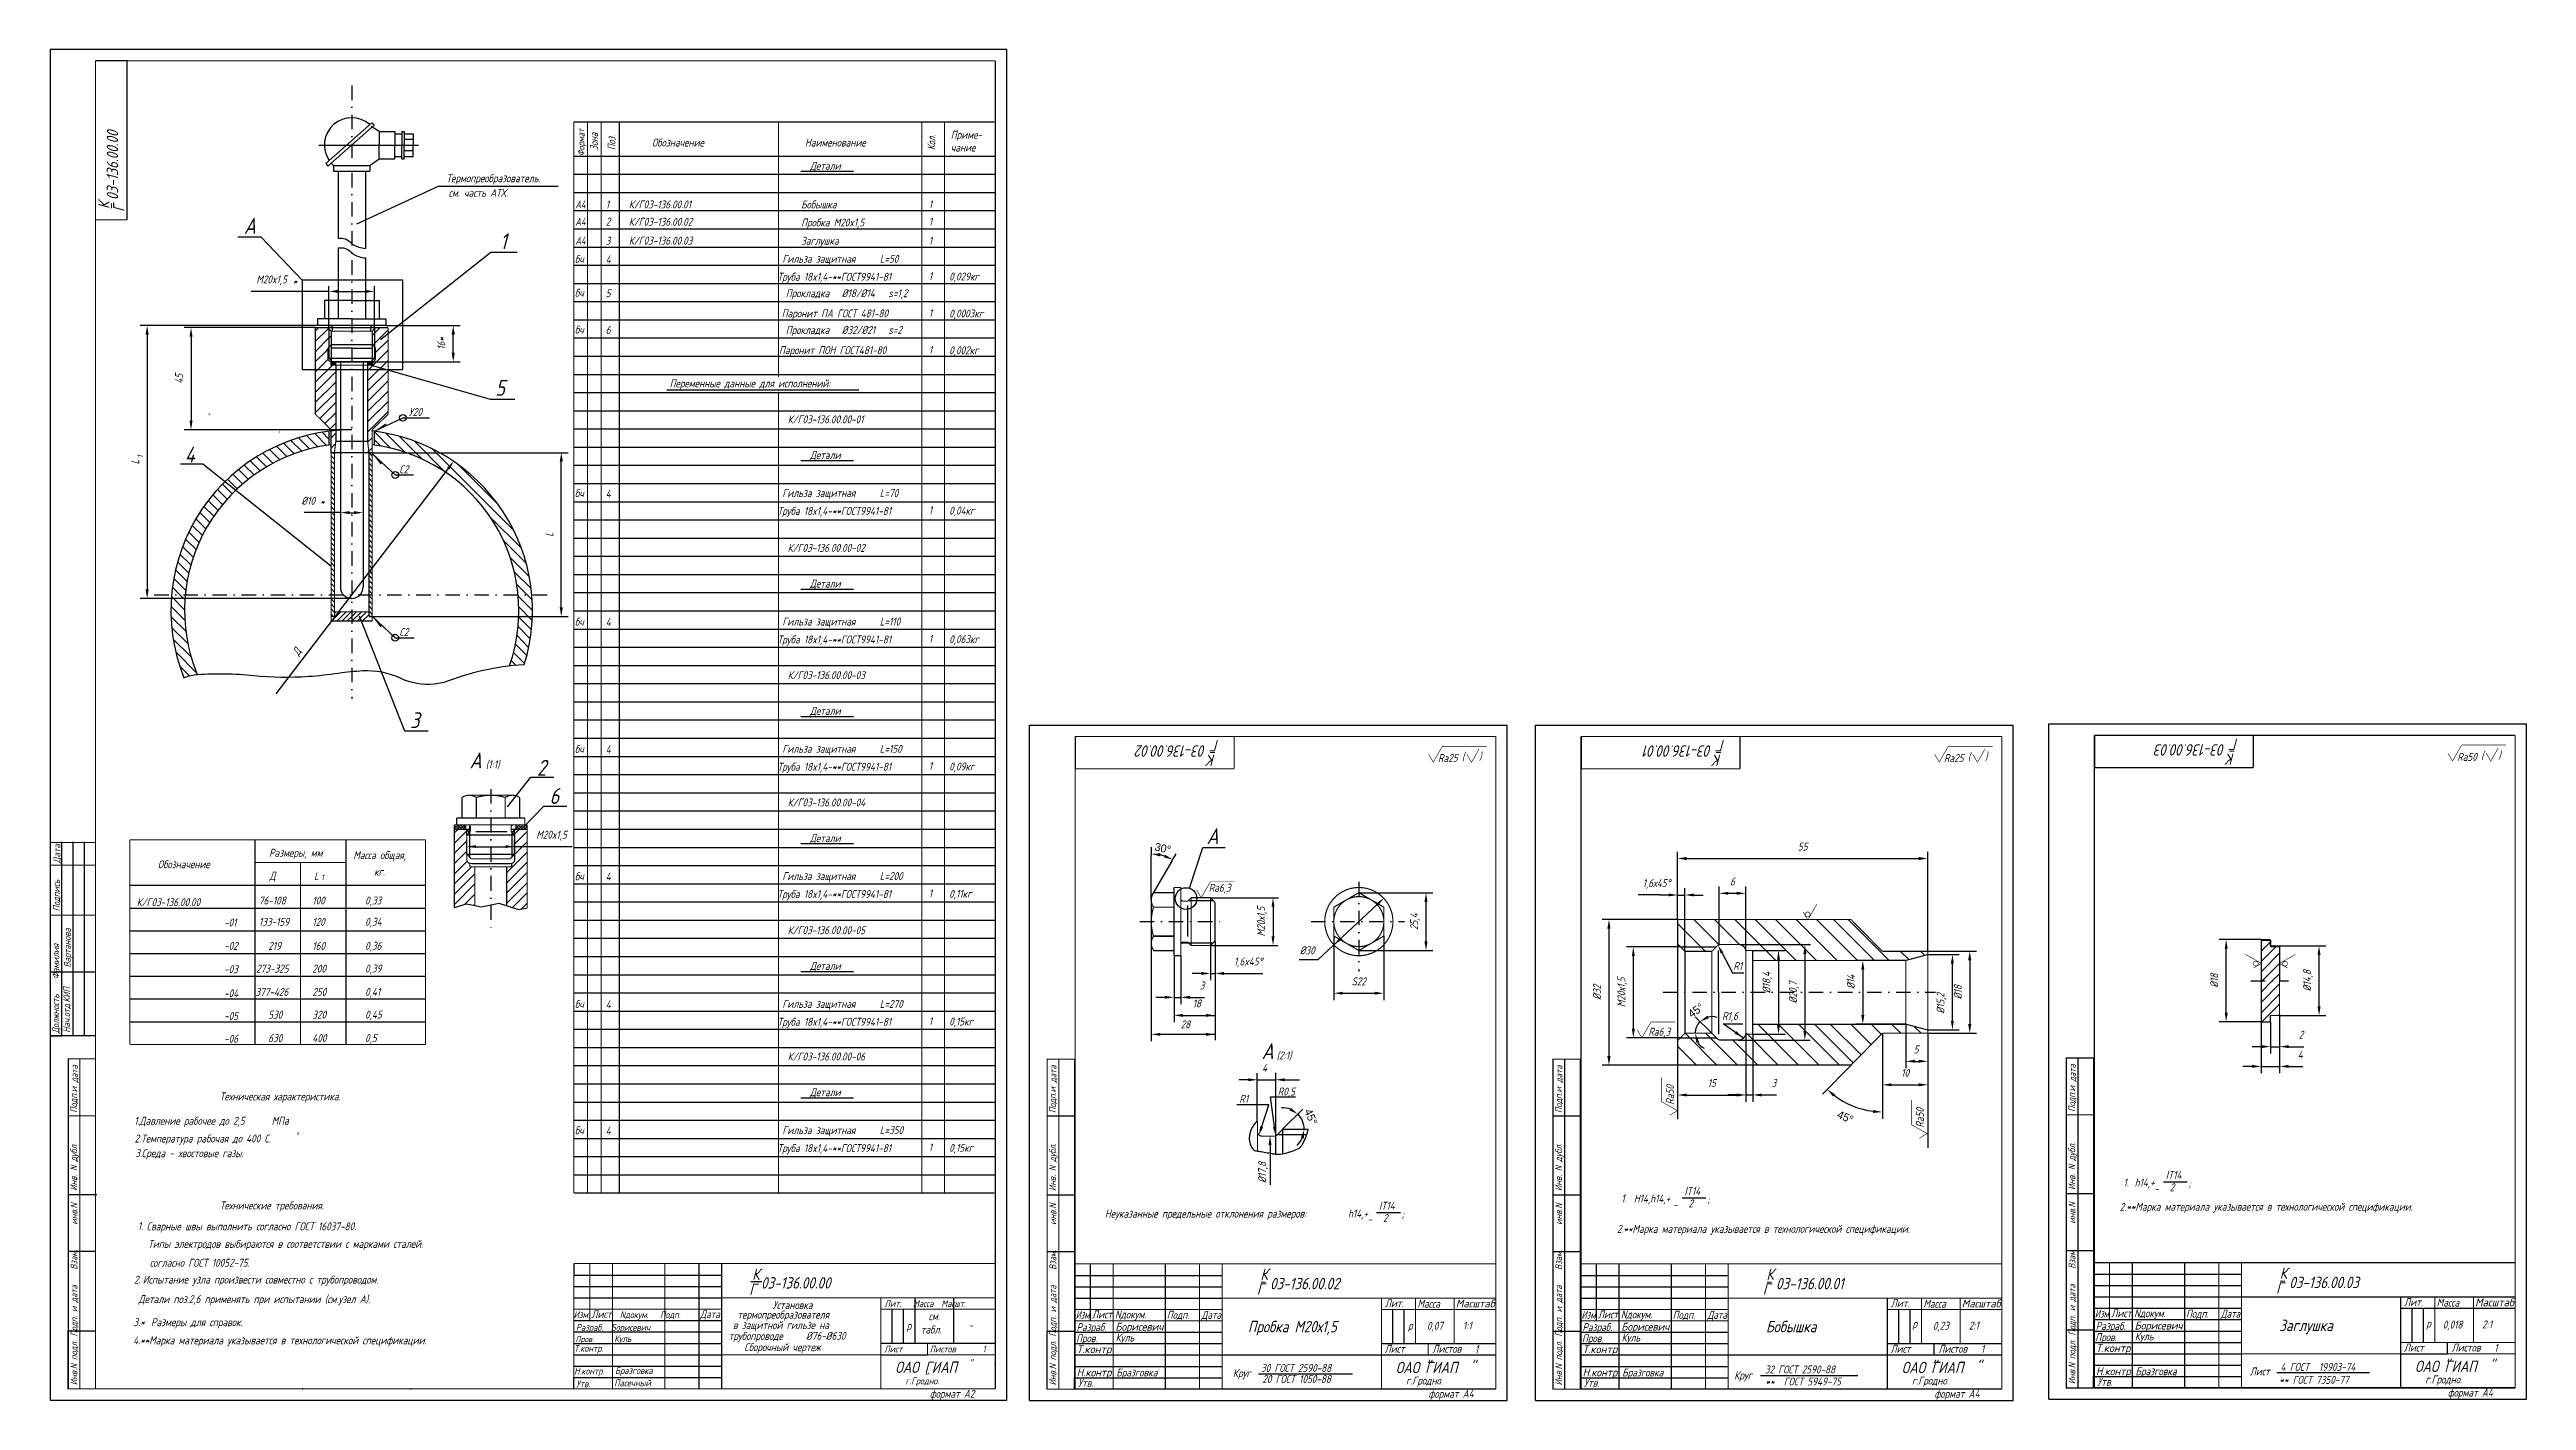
# Model space of a CAD drawing. Extents: x 998 to 2087, y 759 to 1353.
import ezdxf
from ezdxf.enums import TextEntityAlignment as Align

# ---------------------------------------------------------------- set-up
doc = ezdxf.new("R2010")
doc.units = 0
doc.header["$LTSCALE"] = 0.5
doc.header["$MEASUREMENT"] = 0
doc.linetypes.add('DASHDOT', pattern=[25.4, 12.7, -6.35, 0, -6.35])
doc.layers.get('0').update_dxf_attribs({"linetype": 'CONTINUOUS'})
doc.layers.get('DEFPOINTS').update_dxf_attribs({"linetype": 'CONTINUOUS'})
doc.styles.add('ROMANC', font='ROMANC.shx', dxfattribs={"width": 0.8, "oblique": 15, "height": 3.5})
doc.dimstyles.get("Standard").update_dxf_attribs({"dimtxt": 0.18, "dimasz": 0.18, "dimexe": 0.18, "dimexo": 0.0625, "dimgap": 0.09, "dimtad": 0, "dimtih": 1, "dimtoh": 1, "dimdec": 4, "dimzin": 0, "dimtxsty": 'STANDARD', "dimcen": 0.09, "dimazin": 3, "dimtfac": 1, "dimtdec": 4, "dimtofl": 0, "dimtmove": 0, "dimatfit": 3, "dimtolj": 1, "dimtzin": 0})

msp = doc.modelspace()

# ---------------------------------------------------------------- texts
at = {"style": 'ROMANC', "oblique": 15}
for s, height, rotation, width, p in [('03-136.00.00', 5, 90, 0.8, (1028.25376, 1287.06971)), ('Формат', 3, 90, 0.75, (1233.32376, 1306.38283)), ('Зона', 3.5, 90, 0.75, (1239.24376, 1308.92283)), ('Поз.', 3.5, 90, 0.75, (1246.97376, 1309.04283)), ('Кол.', 3.5, 90, 0.75, (1387.61376, 1309.04283)), ('К', 5, 90, 0.8, (1024.45376, 1283.16971)), ('-', 5, 90, 0.8, (1027.35376, 1282.56971)), ('Г', 5, 90, 0.8, (1031.05376, 1281.86971)), ('1', 2.5, 90, 0.8, (1039.23149, 1173.56624)), ('Д', 3.5, 57.61932229, 0.8, (1107.57485, 1086.42102)), ('03-136.00.02', 5, 180, 0.8, (1506.54185, 1047.25744)), ('Г ', 5, 180, 0.8, (1512.34185, 1049.65744)), ('03-136.00.01', 5, 180, 0.8, (1728.99146, 1047.25744)), ('Г ', 5, 180, 0.8, (1734.79146, 1049.65744)), ('03-136.00.03', 5, 180, 0.8, (1954.69191, 1047.76782)), ('Г ', 5, 180, 0.8, (1960.49191, 1050.16782)), ('К', 5, 180, 0.8, (1510.74185, 1043.15744)), ('-', 5, 180, 0.8, (1511.44185, 1046.15744)), ('К', 5, 180, 0.8, (1733.19146, 1043.15744)), ('-', 5, 180, 0.8, (1733.89146, 1046.15744)), ('К', 5, 180, 0.8, (1958.89191, 1043.66782)), ('-', 5, 180, 0.8, (1959.59191, 1046.66782)), ('Подпись', 3, 90, 0.8, (1002.65376, 974.26971)), ('Вартанова', 3, 90, 0.8, (1007.45376, 949.56971)), ('Должность    Фамилия', 3, 90, 0.8, (1002.35376, 920.56971)), ('Нач.отд.КИП', 3, 90, 0.8, (1007.15376, 920.86971)), ('R1,6', 3.5, 360, 0.8, (1733.47697, 926.51114)), ('дата', 3, 90, 0.8, (1010.45376, 898.86971)), ('дата', 3, 90, 0.8, (1440.84185, 898.75744)), ('дата', 3, 90, 0.8, (1663.29146, 898.75744)), ('дата', 3, 90, 0.8, (1888.99191, 899.26782)), ('Подп.и', 3, 90, 0.8, (1010.25376, 885.66971)), ('Подп.и', 3, 90, 0.8, (1440.64185, 885.55744)), ('R1', 3.5, 360, 0.8, (1521.24287, 890.0604)), ('R0,5', 3.5, 360, 0.8, (1538.1311, 893.2491)), ('Подп.и', 3, 90, 0.8, (1663.09146, 885.55744)), ('Rа50', 3.5, 90, 0.8, (1712.43698, 889.23264)), ('Подп.и', 3, 90, 0.8, (1888.79191, 886.06782)), ('Rа50', 3.5, 90, 0.8, (1822.23578, 879.1617)), ('Инв. N дубл.    ', 3, 90, 0.8, (1888.79191, 851.76782)), ('Инв. N дубл.    ', 3, 90, 0.8, (1010.25376, 851.36971)), ('Инв. N дубл.    ', 3, 90, 0.8, (1440.64185, 851.25744)), ('%%C17,8', 3.5, 90, 0.8, (1533.0264, 854.81787)), ('Инв. N дубл.    ', 3, 90, 0.8, (1663.09146, 851.25744)), ('инв.N', 3, 90, 0.8, (1010.35376, 836.46971)), ('инв.N', 3, 90, 0.8, (1440.74185, 836.35744)), ('инв.N', 3, 90, 0.8, (1663.19146, 836.35744)), ('инв.N', 3, 90, 0.8, (1888.89191, 836.86782)), ('Инв.N подл. Подп. и дата    Взам. ', 3, 90, 0.8, (1010.35376, 765.86971)), ('Инв.N подл. Подп. и дата    Взам. ', 3, 90, 0.8, (1440.74185, 765.75744)), ('Инв.N подл. Подп. и дата    Взам. ', 3, 90, 0.8, (1663.19146, 765.75744)), ('Инв.N подл. Подп. и дата    Взам. ', 3, 90, 0.8, (1888.89191, 766.26782))]:
    msp.add_text(s, height=height, rotation=rotation, dxfattribs=dict(at, width=width)).set_placement(p)
at = {"style": 'ROMANC', "oblique": 15, "width": 0.8}
for s, height, p in [('Обозначение  ', 3.5, (1263.00376, 1310.59283)), ('Наименование  ', 3.5, (1330.22376, 1310.59283)), ('Приме-  ', 3.5, (1394.34376, 1314.04283)), ('чание  ', 3.5, (1394.34376, 1308.41283)), ('Термопреобразователь.', 3.5, (1172.5954, 1294.88514)), ('Детали', 3.5, (1332.44376, 1300.3732)), ('см. часть АТХ.', 3.5, (1173.58965, 1288.49172)), ('1', 3.5, (1242.63376, 1283.38424)), ('К/Г03-136.00.01', 3.5, (1252.78376, 1283.38424)), ('Бобышка', 3.5, (1328.56376, 1283.37424)), ('1', 3.5, (1384.66376, 1283.39424)), ('А', 7, (1083.54612, 1272.1809)), ('2', 3.5, (1242.63376, 1275.80296)), ('К/Г03-136.00.02', 3.5, (1252.78376, 1275.75424)), ('Пробка М20x1,5', 3.5, (1328.56376, 1275.45424)), ('1', 3.5, (1384.66376, 1275.81296)), ('1', 7, (1196.16337, 1265.44562)), ('3', 3.5, (1242.63376, 1267.39745)), ('К/Г03-136.00.03', 3.5, (1252.78376, 1267.46424)), ('Заглушка', 3.5, (1328.56376, 1267.38745)), ('1', 3.5, (1384.66376, 1267.40745)), ('бч', 3.5, (1229.07251, 1259.38098)), ('4', 3.5, (1242.63376, 1259.26313)), ('Труба 18x1,4-**ГОСТ9941-81', 3.5, (1318.1626, 1251.57233)), ('Гильза защитная', 3.5, (1320.29035, 1259.46944)), ('L=50', 3.5, (1363.11283, 1259.46944)), ('1', 3.5, (1384.66376, 1251.87468)), ('0,029кг', 3.5, (1393.65667, 1251.70468)), ('*', 3.5, (1105.01478, 1249.62138)), ('бч', 3.5, (1229.07251, 1244.5292)), ('5', 3.5, (1242.63376, 1244.35912)), ('Прокладка', 3.5, (1321.80376, 1244.34912)), ('%%C18/%%c14', 3.5, (1346.44376, 1244.35449)), ('s=1,2', 3.5, (1366.92118, 1244.34481)), ('бч', 3.5, (1229.07251, 1228.35203)), ('6', 3.5, (1242.63376, 1228.18195)), ('Паронит ПА ГОСТ 481-80', 3.5, (1320.01101, 1235.47844)), ('Прокладка', 3.5, (1321.80376, 1228.17195)), ('%%C32/%%c21', 3.5, (1346.44376, 1228.17732)), ('s=2', 3.5, (1366.92118, 1228.16764)), ('1', 3.5, (1384.66376, 1235.59909)), ('0,0003кг', 3.5, (1393.65667, 1235.42909)), ('Паронит ПОН ГОСТ481-80', 3.5, (1318.83097, 1219.30128)), ('1', 3.5, (1384.66376, 1219.42192)), ('0,002кг', 3.5, (1393.65667, 1219.25192)), ('5', 7, (1194.06681, 1200.97747)), ('Переменные данные для исполнений:', 3.5, (1270.74669, 1204.68951)), ('У20', 3.5, (1156.07658, 1192.10947)), ('К/Г03-136.00.00-01', 3.5, (1322.64811, 1188.87555)), ('4', 7, (1057.57698, 1171.64722)), ('Детали', 3.5, (1332.44376, 1173.1825)), ('С2 ', 3.5, (1151.91454, 1166.91421)), ('*', 3.5, (1117.0391, 1152.81244)), ('бч', 3.5, (1229.07251, 1156.39855)), ('4', 3.5, (1242.63376, 1156.28069)), ('Гильза защитная', 3.5, (1320.29035, 1156.487)), ('L=70', 3.5, (1363.11283, 1156.487)), ('Труба 18x1,4-**ГОСТ9941-81', 3.5, (1318.1626, 1148.5899)), ('1', 3.5, (1384.66376, 1148.89224)), ('0,04кг', 3.5, (1393.65667, 1148.72224)), ('К/Г03-136.00.00-02', 3.5, (1322.64811, 1132.34948)), ('Детали', 3.5, (1332.44376, 1116.65643)), ('бч', 3.5, (1229.07251, 1099.87248)), ('4', 3.5, (1242.63376, 1099.75462)), ('Гильза защитная', 3.5, (1320.29035, 1099.96094)), ('L=110', 3.5, (1363.11283, 1099.96094)), ('С2 ', 3.5, (1151.91454, 1095.32819)), ('Труба 18x1,4-**ГОСТ9941-81', 3.5, (1318.1626, 1092.06383)), ('1', 3.5, (1384.66376, 1092.36617)), ('0,063кг', 3.5, (1393.65667, 1092.19617)), ('К/Г03-136.00.00-03', 3.5, (1322.64811, 1076.37378)), ('3', 7, (1156.62976, 1054.82506)), ('Детали', 3.5, (1332.44376, 1060.68073)), ('бч', 3.5, (1229.07251, 1043.89678)), ('4', 3.5, (1242.63376, 1043.77892)), ('Гильза защитная', 3.5, (1320.29035, 1043.98524)), ('L=150', 3.5, (1363.11283, 1043.98524)), ('А', 7, (1182.82779, 1037.15875)), ('(1:1)', 3.5, (1189.91168, 1037.13914)), ('2', 7, (1212.43106, 1033.89533)), ('Труба 18x1,4-**ГОСТ9941-81', 3.5, (1318.1626, 1036.08813)), ('1', 3.5, (1384.66376, 1036.39047)), ('0,09кг', 3.5, (1393.65667, 1036.22047)), ('Rа25', 3.5, (1608.6147, 1039.93327)), ('(', 3.5, (1619.15333, 1040.64158)), (')', 3.5, (1626.64769, 1040.77545)), ('Rа25', 3.5, (1831.06431, 1039.93327)), ('(', 3.5, (1841.60294, 1040.64158)), (')', 3.5, (1849.0973, 1040.77545)), ('Rа50', 3.5, (2056.76476, 1040.44365)), ('(', 3.5, (2067.30339, 1041.15197)), (')', 3.5, (2074.79775, 1041.28583)), ('6', 7, (1217.9426, 1021.50702)), ('К/Г03-136.00.00-04', 3.5, (1322.64811, 1020.39808)), ('Детали', 3.5, (1332.44376, 1004.70503)), ('А', 7, (1506.83207, 1003.82178)), ('Обозначение', 3.5, (1045.73247, 993.22119)), ('Д', 3.5, (1094.83663, 988.18826)), ('Размеры, мм', 3.5, (1094.62678, 998.25411)), ('L', 3.5, (1114.35238, 987.97855)), ('Масса общая,', 3.5, (1131.62734, 997.22116)), ('кг.', 3.5, (1140.76918, 989.91262)), ('бч', 3.5, (1229.07251, 987.92108)), ('4', 3.5, (1242.63376, 987.80322)), ('Гильза защитная', 3.5, (1320.29035, 988.00954)), ('L=200', 3.5, (1363.11283, 988.00954)), ('76-108', 3.5, (1090.12471, 977.27638)), ('100', 3.5, (1113.63092, 977.27638)), ('1', 2.5, (1117.50008, 987.97855)), ('0,33', 3.5, (1136.84331, 977.27638)), ('Труба 18x1,4-**ГОСТ9941-81', 3.5, (1318.1626, 980.11243)), ('1', 3.5, (1384.66376, 980.41477)), ('0,11кг', 3.5, (1393.65667, 980.24477)), ('Rа6,3', 3.5, (1507.76583, 982.85657)), ('К/Г03-136.00.00', 3.5, (1036.41345, 976.54061)), ('-01', 3.5, (1074.84567, 967.58661)), ('133-159', 3.5, (1090.12471, 967.88024)), (':', 3.5, (1096.75477, 977.43906)), (':', 3.5, (1098.29199, 968.04291)), ('120', 3.5, (1113.63092, 967.88024)), ('0,34', 3.5, (1136.84331, 967.93037)), ('-02', 3.5, (1074.84567, 957.30957)), ('219', 3.5, (1094.2383, 957.30957)), ('160', 3.5, (1113.63092, 957.30957)), ('0,36', 3.5, (1136.84331, 957.35971)), ('К/Г03-136.00.00-05', 3.5, (1322.64811, 964.20709)), ('-03', 3.5, (1074.84567, 947.03254)), ('273-325', 3.5, (1088.93096, 947.32617)), (':', 3.5, (1098.29199, 947.48884)), ('200', 3.5, (1113.63092, 947.32617)), ('0,39', 3.5, (1136.84331, 947.37631)), ('Детали', 3.5, (1332.44376, 948.51404)), ('R1', 3.5, (1738.47697, 948.51114)), ('-04', 3.5, (1074.84567, 936.46188)), ('377-426', 3.5, (1088.63714, 937.04914)), (':', 3.5, (1098.29199, 937.21181)), ('250', 3.5, (1113.63092, 937.04914)), ('0,41', 3.5, (1136.84331, 937.09927)), ('-05', 3.5, (1074.84567, 926.47848)), ('530', 3.5, (1094.2383, 927.06573)), ('320', 3.5, (1113.63092, 927.06573)), ('0,45', 3.5, (1136.84331, 927.11587)), ('бч', 3.5, (1229.07251, 931.73009)), ('4', 3.5, (1242.63376, 931.61223)), ('Труба 18x1,4-**ГОСТ9941-81', 3.5, (1318.1626, 923.92144)), ('Гильза защитная', 3.5, (1320.29035, 931.81855)), ('L=270', 3.5, (1363.11283, 931.81855)), ('1', 3.5, (1384.66376, 924.22378)), ('0,15кг', 3.5, (1393.65667, 924.05378)), ('-06', 3.5, (1074.84567, 916.49507)), ('630', 3.5, (1094.2383, 916.7887)), ('400', 3.5, (1113.63092, 916.7887)), ('0,5', 3.5, (1136.84331, 916.83884)), ('А', 7, (1531.06951, 909.28913)), ('Rа6,3', 3.5, (1701.08835, 919.58634)), ('К/Г03-136.00.00-06', 3.5, (1322.64811, 908.66197)), ('(2:1)', 3.5, (1537.61825, 909.1156)), ('Техническая характеристика.', 3.5, (1072.91419, 891.09455)), ('Детали', 3.5, (1332.44376, 892.96892)), ('1.Давление рабочее до 2,5', 3.5, (1035.3432, 880.40976)), ('МПа', 3.5, (1095.75034, 880.45613)), ('2.Температура рабочая до 400 С.', 3.5, (1035.4732, 872.59976)), ('о', 1.75, (1106.6732, 875.96976)), ('бч', 3.5, (1229.07251, 876.18497)), ('4', 3.5, (1242.63376, 876.06712)), ('Труба 18x1,4-**ГОСТ9941-81', 3.5, (1318.1626, 868.37632)), ('Гильза защитная', 3.5, (1320.29035, 876.27343)), ('L=350', 3.5, (1363.11283, 876.27343)), ('1', 3.5, (1384.66376, 868.67866)), ('0,15кг', 3.5, (1393.65667, 868.50866)), ('3.Среда - хвостовые газы.', 3.5, (1035.72067, 866.14647)), ('1.', 3.5, (1689.19244, 846.2607)), ('H14,h14,+', 3.5, (1694.71555, 846.20091)), ('IT14', 3.5, (1716.98955, 849.50404)), ('1.', 3.5, (1909.95086, 853.27106)), ('h14,+', 3.5, (1914.89983, 853.28187)), ('-', 3.5, (1923.50259, 850.64243)), ('IT14', 3.5, (1928.60864, 856.585)), ('2', 3.5, (1930.35719, 851.16817)), (';', 3.5, (1938.57535, 852.91553)), ('Технические требования.', 3.5, (1072.9604, 843.1756)), ('Неуказанные предельные отклонения размеров:', 3.5, (1462.13282, 839.55962)), ('h14,+', 3.5, (1569.01511, 839.60903)), ('-', 3.5, (1577.53594, 837.08329)), ('IT14', 3.5, (1582.642, 843.02587)), ('2', 3.5, (1584.39054, 837.60904)), (';', 3.5, (1592.6087, 839.3564)), ('-', 3.5, (1711.8835, 843.56147)), ('2', 3.5, (1718.7381, 844.08721)), (';', 3.5, (1726.95625, 845.83457)), ('2.**Марка материала указывается в технологической спецификации.', 3.5, (1908.38535, 842.61367)), ('1.', 3.5, (1036.9096, 834.09964)), ('Сварные швы выполнить согласно ГОСТ 16037-80.', 3.5, (1040.80342, 833.97058)), ('Типы электродов выбираются в соответствии с марками сталей.', 3.5, (1041.40373, 826.25473)), ('2.**Марка материала указывается в технологической спецификации.', 3.5, (1687.25744, 832.86461)), ('согласно ГОСТ 10052-75.', 3.5, (1042.15807, 817.95242)), ('К', 5, (1307.05376, 812.16971)), ('К', 5, (1530.54185, 812.15744)), ('К', 5, (1752.99146, 812.15744)), ('К', 5, (1978.69191, 812.66782)), ('2.', 3.5, (1035.23472, 810.51341)), ('Испытание узла произвести совместно с трубопроводом.', 3.5, (1039.09142, 810.56042)), ('Г', 5, (1305.75376, 805.56971)), ('03-136.00.00', 5, (1310.95376, 808.36971)), ('Г ', 5, (1528.94185, 805.65744)), ('-', 5, (1529.84185, 809.15744)), ('03-136.00.02', 5, (1534.74185, 808.05744)), ('Г ', 5, (1751.39146, 805.65744)), ('-', 5, (1752.29146, 809.15744)), ('03-136.00.01', 5, (1757.19146, 808.05744)), ('Г ', 5, (1977.09191, 806.16782)), ('-', 5, (1977.99191, 809.66782)), ('03-136.00.03', 5, (1982.89191, 808.56782)), ('3.*', 3.5, (1035.00998, 791.82298)), (' Детали поз.2,6 применять при испытании (см.узел А).', 3.5, (1035.41183, 801.99018)), ('Размеры для справок.', 3.5, (1042.70998, 791.82298)), ('Изм.', 3, (1228.55376, 795.36971)), ('Nдокум.   Подп.   ', 3, (1248.85376, 795.36971)), ('термопреобразователя', 3.5, (1300.57627, 795.14856)), ('Установка ', 3.5, (1316.04729, 799.37767)), ('Лит.   Масса  Масшт.', 3, (1365.15376, 800.26971)), ('см.', 3.5, (1384.62352, 794.4501)), ('Nдокум.', 3.5, (1466.54185, 795.25744)), ('Подп.', 3.5, (1489.34185, 795.05744)), ('Лит.    ', 3.5, (1585.24185, 800.15744)), ('Масса', 3.5, (1599.54185, 799.95744)), ('Nдокум.', 3.5, (1688.99146, 795.25744)), ('Подп.', 3.5, (1711.79146, 795.05744)), ('Лит.    ', 3.5, (1807.69146, 800.15744)), ('Масса', 3.5, (1821.99146, 799.95744)), ('Nдокум.', 3.5, (1914.69191, 795.76782)), ('Подп.', 3.5, (1937.49191, 795.56782)), ('Лит.    ', 3.5, (2033.39191, 800.66782)), ('Масса', 3.5, (2047.69191, 800.46782)), ('4.**Марка материала указывается в технологической спецификации.', 3.5, (1034.89012, 783.85344)), ('Пров.     ', 2.5, (1229.35376, 784.86971)), ('Разраб.  Борисевич', 3, (1229.55376, 789.76971)), ('Куль', 3, (1246.35376, 784.86971)), ('трубопроводе', 3.5, (1296.70851, 785.77007)), ('в защитной гильзе на', 3.5, (1298.5503, 790.55273)), ('Сборочный чертеж', 3.5, (1303.56038, 780.83343)), ('%%c76-%%C630', 3.5, (1330.73213, 785.82537)), (':', 3.5, (1340.31158, 785.35601)), ('р', 3.5, (1374.97958, 790.26971)), ('табл.', 3.5, (1381.17651, 788.59412)), ('-', 3.5, (1402.20332, 790.48871)), ('Пров.     ', 3.5, (1449.44185, 784.75744)), ('Разраб.  ', 3.5, (1449.64185, 789.65744)), ('Куль', 3.5, (1466.84185, 785.07969)), ('Пробка М20х1,5', 5, (1525.0208, 789.15744)), ('р', 3.5, (1595.40058, 790.31887)), ('0,07', 3.5, (1603.74185, 790.25744)), ('1:1', 3.5, (1619.54185, 790.35744)), ('Пров.     ', 3.5, (1671.89146, 784.75744)), ('Разраб.  ', 3.5, (1672.09146, 789.65744)), ('Куль', 3.5, (1689.29146, 785.07969)), ('Бобышка', 5, (1752.79146, 789.15744)), ('р', 3.5, (1817.21284, 791.14745)), ('0,23', 3.5, (1826.19146, 790.25744)), ('2:1', 3.5, (1841.99146, 790.35744)), ('Пров.     ', 3.5, (1897.59191, 785.26782)), ('Разраб.  ', 3.5, (1897.79191, 790.16782)), ('Куль', 3.5, (1914.99191, 785.59007)), ('Заглушка', 5, (1978.49191, 789.66782)), ('Лист       ', 3.5, (2033.29191, 780.66782)), ('р', 3.5, (2043.11887, 791.24388)), ('0,018', 3.5, (2050.38878, 790.76782)), ('Листов', 3.5, (2054.29191, 780.66782)), ('2:1', 3.5, (2067.69191, 790.86782)), ('Н.контр. ', 3, (1228.75376, 770.56971)), ('Т.контр.', 3, (1228.75376, 780.56971)), ('Бразговка', 3, (1246.75376, 770.76971)), ('Лист       Листов', 3, (1365.05376, 780.26971)), ('ОАО ГИАП', 5, (1369.95376, 771.26971)), ('"', 3.5, (1402.02376, 773.23971)), ('1', 3, (1408.35376, 780.26971)), ('30 ГОСТ 2590-88', 3.5, (1530.74597, 771.70163)), ('Лист       ', 3.5, (1585.14185, 780.15744)), ('ОАО ГИАП', 5, (1590.04185, 771.15744)), ('"', 5, (1602.68497, 771.15451)), ('Листов', 3.5, (1606.14185, 780.15744)), ('"', 5, (1622.55327, 771.15451)), ('1', 3.5, (1624.84185, 780.05744)), ('32 ГОСТ 2590-88', 3.5, (1752.28146, 771.05822)), ('Лист       ', 3.5, (1807.59146, 780.15744)), ('ОАО ГИАП', 5, (1812.49146, 771.15744)), ('"', 5, (1825.13458, 771.15451)), ('Листов', 3.5, (1828.59146, 780.15744)), ('"', 5, (1845.00288, 771.15451)), ('1', 3.5, (1847.29146, 780.05744)), ('Бразговка', 3.5, (1915.27174, 770.23557)), ('Лист', 3.5, (1965.56105, 770.19904)), ('4 ГОСТ', 3.5, (1979.05242, 772.15042)), ('19903-74', 3.5, (1995.91663, 772.15042)), ('ОАО ГИАП', 5, (2038.19191, 771.66782)), ('"', 5, (2050.83503, 771.66489)), ('"', 5, (2070.70333, 771.66489)), ('1', 3.5, (2072.99191, 780.56782)), ('Утв.    ', 3, (1229.65376, 764.96971)), ('Пасечный', 3, (1246.35376, 765.36971)), ('г.Гродно.', 3, (1374.45376, 766.26971)), ('"', 3.5, (1382.23376, 767.25971)), ('формат А2', 3.5, (1385.12611, 760.35744)), ('Утв.', 3.5, (1450.34185, 765.15744)), ('Бразговка', 3.5, (1467.12168, 769.72519)), ('Круг', 3.5, (1518.4207, 769.4164)), ('20 ГОСТ 1050-88', 3.5, (1531.34217, 766.83594)), ('г.Гродно.', 3.5, (1594.54185, 766.15744)), ('формат А4', 3.5, (1604.44185, 760.35744)), ('Утв.', 3.5, (1672.79146, 765.15744)), ('Бразговка', 3.5, (1689.57129, 769.72519)), ('Круг', 3.5, (1738.83927, 768.46663)), ('**  ', 3.5, (1752.54438, 765.7489)), ('ГОСТ 5949-75', 3.5, (1760.63276, 765.747)), ('г.Гродно.', 3.5, (1816.99146, 766.15744)), ('формат А4', 3.5, (1826.89146, 760.35744)), ('Утв.', 3.5, (1898.49191, 765.66782)), ('** ГОСТ 7350-77', 3.5, (1978.51987, 766.47367)), ('г.Гродно.', 3.5, (2042.69191, 766.66782)), ('формат А4', 3.5, (2052.59191, 760.86782))]:
    msp.add_text(s, height=height, dxfattribs=at).set_placement(p)
at = {"style": 'ROMANC', "oblique": 15}
for s, width, p, p2 in [('А4', 0.695385, (1229.25376, 1283.43424), (1233.77376, 1283.43424)), ('А4', 0.695385, (1229.25376, 1275.85296), (1233.77376, 1275.85296)), ('А4', 0.695385, (1229.25376, 1267.44745), (1233.77376, 1267.44745)), ('Лист', 0.586667, (1236.35376, 795.36971), (1245.15376, 795.36971)), ('Дата', 0.56129, (1284.15376, 795.36971), (1292.85376, 795.36971)), ('Изм', 0.620339, (1449.24185, 795.05744), (1455.34185, 795.05744)), ('Лист', 0.593333, (1456.44185, 795.25744), (1465.34185, 795.25744)), ('Дата', 0.548387, (1504.64185, 795.05744), (1513.14185, 795.05744)), ('Масштаб', 0.653503, (1616.44185, 800.05744), (1633.54185, 800.05744)), ('Изм', 0.620339, (1671.69146, 795.05744), (1677.79146, 795.05744)), ('Лист', 0.593333, (1678.89146, 795.25744), (1687.79146, 795.25744)), ('Дата', 0.548387, (1727.09146, 795.05744), (1735.59146, 795.05744)), ('Масштаб', 0.653503, (1838.89146, 800.05744), (1855.99146, 800.05744)), ('Изм', 0.620339, (1897.39191, 795.56782), (1903.49191, 795.56782)), ('Лист', 0.593333, (1904.59191, 795.76782), (1913.49191, 795.76782)), ('Дата', 0.548387, (1952.79191, 795.56782), (1961.29191, 795.56782)), ('Масштаб', 0.653503, (2064.59191, 800.56782), (2081.69191, 800.56782)), ('Борисевич', 0.758084, (1466.74185, 789.85744), (1487.84185, 789.85744)), ('Борисевич', 0.758084, (1689.19146, 789.85744), (1710.29146, 789.85744)), ('Борисевич', 0.758084, (1914.89191, 790.36782), (1935.99191, 790.36782)), ('Н.контр', 0.642254, (1449.74185, 769.75744), (1464.94185, 769.75744)), ('Т.контр', 0.665693, (1449.74185, 779.95744), (1464.94185, 779.95744)), ('Н.контр', 0.642254, (1672.19146, 769.75744), (1687.39146, 769.75744)), ('Т.контр', 0.665693, (1672.19146, 779.95744), (1687.39146, 779.95744)), ('Н.контр', 0.642254, (1897.89191, 770.26782), (1913.09191, 770.26782)), ('Т.контр', 0.665693, (1897.89191, 780.46782), (1913.09191, 780.46782))]:
    msp.add_text(s, height=3.5, dxfattribs=dict(at, width=width)).set_placement(p, p2, align=Align.FIT)
at = {"color": 0, "linetype": 'BYBLOCK', "style": 'ROMANC', "oblique": 15, "width": 0.8}
for s, p in [('М20x1,5', (1095.72653, 1250.40468)), ('1,6x45%%D', (1525.10149, 950.45581)), ('28', (1497.55079, 922.80787)), ('18', (1502.55079, 932.00169)), ('4', (1532.36986, 903.69009)), ('10', (1813.97697, 901.47887)), ('15', (1728.96633, 896.98841))]:
    msp.add_text(s, height=3.5, dxfattribs=at).set_placement(p, align=Align.CENTER)
for s, rotation, p in [('45', 90, (1056.82239, 1208.49982)), ('М20х1,5', 90, (1532.56733, 969.75138)), ('%%C30', 359.54665645, (1551.08495, 955.34729)), ('%%c14,8', 90, (1992.49639, 943.73716)), ('%%c20,7', 90, (1766.42788, 938.58502)), ('%%c14', 90, (1791.87693, 943.24314))]:
    msp.add_text(s, height=3.5, rotation=rotation, dxfattribs=at).set_placement(p, align=Align.CENTER)
at = {"style": 'ROMANC', "oblique": 15, "width": 0.639785}
msp.add_text('Дата', height=3, rotation=90, dxfattribs=at).set_placement((1002.85376, 995.36971), (1002.85376, 1003.86971), align=Align.FIT)

# ---------------------------------------------------------------- blocks, each defined once
blk = doc.blocks.new('*X18')
at = {"color": 0}
for p, q in [((961.4, 531.2), (962.7, 532.5)), ((961.4, 531.6), (962.2, 532.5)), ((961.4, 532.1), (961.8, 532.5)), ((962.8, 531), (961.4, 532.5)), ((962.4, 531), (961.4, 532.1)), ((961.9, 531), (961.4, 531.6)), ((961.5, 531), (961.4, 531.2)), ((961.6, 531), (963.1, 532.5)), ((963.3, 531), (961.8, 532.5)), ((962.1, 531), (963.6, 532.5)), ((963.6, 531.2), (962.2, 532.5)), ((962.5, 531), (963.6, 532)), ((963.6, 531.7), (962.7, 532.5)), ((963, 531), (963.6, 531.6)), ((963.6, 532.1), (963.1, 532.5)), ((963.4, 531), (963.6, 531.2))]:
    blk.add_line(p, q, dxfattribs=at)
blk = doc.blocks.new('*X19')
at = {"color": 0}
for p, q in [((977.6, 531.2), (978.8, 532.5)), ((977.6, 531.7), (978.4, 532.5)), ((977.6, 532.1), (977.9, 532.5)), ((979, 531), (977.6, 532.5)), ((978.6, 531), (977.6, 532)), ((978.1, 531), (977.6, 531.6)), ((977.7, 531), (977.6, 531.1)), ((977.8, 531), (979.3, 532.5)), ((979.5, 531), (978, 532.5)), ((978.2, 531), (979.8, 532.5)), ((979.8, 531.2), (978.4, 532.5)), ((978.7, 531), (979.8, 532.1)), ((979.8, 531.6), (978.9, 532.5)), ((979.1, 531), (979.8, 531.6)), ((979.8, 532.1), (979.3, 532.5)), ((979.6, 531), (979.8, 531.2)), ((979.8, 532.5), (979.7, 532.5))]:
    blk.add_line(p, q, dxfattribs=at)
blk = doc.blocks.new('*X23')
at = {"color": 0}
for p, q in [((963, 489.6), (961.6, 491)), ((963, 491.9), (962.3, 492.5)), ((979.6, 491), (978.2, 492.4)), ((979.6, 488.7), (978.2, 490.1)), ((963, 487.4), (961.6, 488.8)), ((963, 485.1), (961.6, 486.5)), ((963, 482.9), (961.6, 484.3)), ((963, 480.6), (961.6, 482)), ((963, 478.4), (961.6, 479.8)), ((979.6, 486.5), (978.2, 487.9)), ((979.6, 484.2), (978.2, 485.6)), ((979.6, 482), (978.2, 483.4)), ((979.6, 479.7), (978.2, 481.1)), ((963, 476.1), (961.6, 477.5)), ((963, 473.9), (961.6, 475.3)), ((963, 471.6), (961.6, 473)), ((963, 469.4), (961.6, 470.8)), ((963, 467.2), (961.6, 468.6)), ((979.6, 477.5), (978.2, 478.9)), ((979.6, 475.3), (978.2, 476.7)), ((979.6, 473), (978.2, 474.4)), ((979.6, 470.8), (978.2, 472.2)), ((979.6, 468.5), (978.2, 469.9)), ((963, 464.9), (961.6, 466.3)), ((963, 462.7), (961.6, 464.1)), ((963, 460.4), (961.6, 461.8)), ((963, 458.2), (961.6, 459.6)), ((979.6, 466.3), (978.2, 467.7)), ((979.6, 464), (978.2, 465.4)), ((979.6, 461.8), (978.2, 463.2)), ((979.6, 459.5), (978.2, 460.9)), ((979.6, 457.3), (978.2, 458.7)), ((963, 455.9), (961.6, 457.3)), ((963, 453.7), (961.6, 455.1)), ((963, 451.4), (961.6, 452.8)), ((963, 449.2), (961.6, 450.6)), ((963, 447), (961.6, 448.4)), ((979.6, 455), (978.2, 456.4)), ((979.6, 452.8), (978.2, 454.2)), ((979.6, 450.6), (978.2, 452)), ((979.6, 448.3), (978.2, 449.7)), ((979.6, 446.1), (978.2, 447.5)), ((963, 444.7), (961.6, 446.1)), ((963, 442.5), (961.6, 443.9)), ((963, 440.2), (961.6, 441.6)), ((963, 438), (961.6, 439.4)), ((963, 435.7), (961.6, 437.1)), ((979.6, 443.8), (978.2, 445.2)), ((979.4, 441.7), (978.2, 443)), ((978.5, 440.4), (978.2, 440.7)), ((979.6, 437.1), (978.2, 438.5)), ((979.6, 434.8), (978.2, 436.2)), ((979.6, 439.3), (978.5, 440.4)), ((979.6, 441.6), (979.4, 441.7)), ((963, 433.5), (961.6, 434.9)), ((963, 431.2), (961.6, 432.6)), ((961.9, 430.1), (961.6, 430.4)), ((963, 426.7), (961.6, 428.1)), ((963, 424.5), (961.6, 425.9)), ((979.6, 432.6), (978.2, 434)), ((979.6, 430.4), (978.2, 431.8)), ((979.6, 428.1), (978.2, 429.5)), ((979.6, 425.9), (978.2, 427.3)), ((979.6, 423.6), (978.2, 425)), ((963, 422.3), (961.6, 423.7)), ((962.4, 420.5), (961.6, 421.4)), ((979.6, 421.4), (978.2, 422.8))]:
    blk.add_line(p, q, dxfattribs=at)
blk = doc.blocks.new('*X24')
at = {"color": 0}
for p, q in [((961.6, 420.5), (961.6, 420.5)), ((961.8, 418.5), (965.8, 422.5)), ((963, 421.9), (963.6, 422.5)), ((964.1, 418.5), (968.1, 422.5)), ((966.3, 418.5), (970.3, 422.5)), ((968.6, 418.5), (970.6, 420.5)), ((970.6, 420.5), (972.6, 422.5)), ((970.8, 418.5), (974.8, 422.5)), ((973.1, 418.5), (977.1, 422.5)), ((975.3, 418.5), (978.2, 421.4))]:
    blk.add_line(p, q, dxfattribs=at)
blk = doc.blocks.new('*D28')
at = {"color": 0, "linetype": 'BYBLOCK'}
for p, q in [((1181.6, 999.4), (1181.6, 1005.7)), ((1185.6, 1002.7), (1198.6, 1002.7)), ((1202.6, 999.4), (1202.6, 1005.7))]:
    blk.add_line(p, q, dxfattribs=at)
for points in [[(1185.6, 1003.4), (1185.6, 1002.1), (1181.6, 1002.7)], [(1198.6, 1003.4), (1198.6, 1002.1), (1202.6, 1002.7)]]:
    blk.add_solid(points, dxfattribs=at)
at = {"layer": 'DEFPOINTS', "color": 0, "linetype": 'BYBLOCK'}
for p in [(1202.6, 1002.7), (1181.6, 999.3), (1202.6, 999.3)]:
    blk.add_point(p, dxfattribs=at)
at = {"color": 0, "linetype": 'BYBLOCK', "style": 'ROMANC', "oblique": 15, "width": 0.8}
blk.add_text('М20x1,5', height=3.5, dxfattribs=at).set_placement((1218.8, 1006.2), align=Align.CENTER)
blk = doc.blocks.new('*X2')
at = {"color": 0}
for p, q in [((1014.1, 487.5), (1015.9, 489.2)), ((1014.1, 488.8), (1014.5, 489.2)), ((1016.1, 487.2), (1014.1, 489.1)), ((1014.7, 487.2), (1014.1, 487.8)), ((1015.2, 487.2), (1017.2, 489.2)), ((1017.4, 487.2), (1015.4, 489.2)), ((1016.6, 487.2), (1018.6, 489.2)), ((1018.8, 487.2), (1016.8, 489.2)), ((1017.9, 487.2), (1019.1, 488.4)), ((1019.1, 488.2), (1018.1, 489.2))]:
    blk.add_line(p, q, dxfattribs=at)
blk = doc.blocks.new('*X1')
at = {"color": 0}
for p, q in [((1041.2, 487.5), (1042.8, 489.2)), ((1041.2, 488.9), (1041.5, 489.2)), ((1043, 487.2), (1041.2, 489.1)), ((1041.7, 487.2), (1041.2, 487.7)), ((1042.2, 487.2), (1044.2, 489.2)), ((1044.4, 487.2), (1042.4, 489.2)), ((1043.5, 487.2), (1045.5, 489.2)), ((1045.7, 487.2), (1043.7, 489.2)), ((1044.9, 487.2), (1046.2, 488.5)), ((1046.2, 488.1), (1045.1, 489.2))]:
    blk.add_line(p, q, dxfattribs=at)
blk = doc.blocks.new('*D27')
at = {"color": 0, "linetype": 'BYBLOCK'}
for p, q in [((1142.7, 1220.3), (1175.3, 1220.3)), ((1172.3, 1208.4), (1172.3, 1216.3)), ((1136.9, 1204.4), (1175.3, 1204.4))]:
    blk.add_line(p, q, dxfattribs=at)
for points in [[(1171.6, 1216.3), (1173, 1216.3), (1172.3, 1220.3)], [(1171.6, 1208.4), (1173, 1208.4), (1172.3, 1204.4)]]:
    blk.add_solid(points, dxfattribs=at)
at = {"layer": 'DEFPOINTS', "color": 0, "linetype": 'BYBLOCK'}
for p in [(1142.7, 1220.3), (1172.3, 1220.3), (1136.9, 1204.4)]:
    blk.add_point(p, dxfattribs=at)
at = {"color": 0, "linetype": 'BYBLOCK', "style": 'ROMANC', "oblique": 15, "width": 0.8}
blk.add_text('16*', height=3.5, rotation=90, dxfattribs=at).set_placement((1168.8, 1212.4), align=Align.CENTER)
blk = doc.blocks.new('*D25')
at = {"color": 0, "linetype": 'BYBLOCK'}
for p, q in [((1136.7, 1164.4), (1222.8, 1164.4)), ((1219.8, 1096.4), (1219.8, 1160.4)), ((1135.3, 1092.4), (1222.8, 1092.4))]:
    blk.add_line(p, q, dxfattribs=at)
for points in [[(1219.1, 1160.4), (1220.5, 1160.4), (1219.8, 1164.4)], [(1219.1, 1096.4), (1220.5, 1096.4), (1219.8, 1092.4)]]:
    blk.add_solid(points, dxfattribs=at)
at = {"layer": 'DEFPOINTS', "color": 0, "linetype": 'BYBLOCK'}
for p in [(1136.7, 1164.4), (1219.8, 1164.4), (1135.3, 1092.4)]:
    blk.add_point(p, dxfattribs=at)
at = {"color": 0, "linetype": 'BYBLOCK', "style": 'ROMANC', "oblique": 15, "width": 0.8}
blk.add_text('L', height=3.5, rotation=90, dxfattribs=at).set_placement((1216.3, 1128.4), align=Align.CENTER)
blk = doc.blocks.new('*X0')
at = {"color": 0}
for p, q in [((954.8, 854.7), (949, 860.5)), ((955, 859.1), (952.7, 861.3)), ((1107.8, 854.4), (1101.5, 860.7)), ((1107.7, 859), (1105.4, 861.3)), ((954.9, 850.1), (948.8, 856.2)), ((955.4, 845.2), (948.8, 851.7)), ((1107.4, 845.9), (1101.7, 851.5)), ((1107.7, 850), (1101.8, 855.9)), ((956.2, 839.8), (949.1, 846.9)), ((957.7, 833.9), (949.8, 841.8)), ((1105.3, 834.5), (1100.3, 839.5)), ((1106.1, 838.1), (1101, 843.3)), ((1106.8, 841.9), (1101.5, 847.3)), ((960, 827), (950.9, 836.2)), ((957, 825.6), (952.6, 830)), ((1100.4, 830.3), (1098.4, 832.3)), ((1104.3, 831), (1099.4, 835.8))]:
    blk.add_line(p, q, dxfattribs=at)
blk = doc.blocks.new('*D20')
at = {"color": 0, "linetype": 'BYBLOCK'}
for p, q in [((932.1, 548.4), (877.6, 548.4)), ((880.6, 544.4), (880.6, 432.4)), ((893.7, 428.4), (877.6, 428.4))]:
    blk.add_line(p, q, dxfattribs=at)
for points in [[(879.9, 544.4), (881.3, 544.4), (880.6, 548.4)], [(879.9, 432.4), (881.3, 432.4), (880.6, 428.4)]]:
    blk.add_solid(points, dxfattribs=at)
at = {"layer": 'DEFPOINTS', "color": 0, "linetype": 'BYBLOCK'}
for p in [(932.2, 548.4), (880.6, 428.4), (893.8, 428.4)]:
    blk.add_point(p, dxfattribs=at)
at = {"color": 0, "linetype": 'BYBLOCK', "style": 'ROMANC', "oblique": 15, "width": 0.8}
blk.add_text('L', height=3.5, rotation=90, dxfattribs=at).set_placement((877.1, 488.4), align=Align.CENTER)
blk = doc.blocks.new('*D26')
at = {"color": 0, "linetype": 'BYBLOCK'}
for p, q in [((1122.7, 1164.3), (1122.7, 1135)), ((1132.7, 1164.3), (1132.7, 1135)), ((1126.7, 1138), (1128.7, 1138))]:
    blk.add_line(p, q, dxfattribs=at)
for points in [[(1126.7, 1138.7), (1126.7, 1137.4), (1122.7, 1138)], [(1128.7, 1138.7), (1128.7, 1137.4), (1132.7, 1138)]]:
    blk.add_solid(points, dxfattribs=at)
at = {"layer": 'DEFPOINTS', "color": 0, "linetype": 'BYBLOCK'}
for p in [(1122.7, 1164.4), (1132.7, 1164.4), (1132.7, 1138)]:
    blk.add_point(p, dxfattribs=at)
at = {"color": 0, "linetype": 'BYBLOCK', "style": 'ROMANC', "oblique": 15, "width": 0.8}
blk.add_text('%%C10', height=3.5, dxfattribs=at).set_placement((1108.5, 1141.5), align=Align.CENTER)
blk = doc.blocks.new('*D3')
at = {"color": 0, "linetype": 'BYBLOCK'}
for p, q in [((897.5, 536.6), (897.5, 515.3)), ((900.5, 536.6), (900.5, 515.3)), ((893.5, 518.3), (889.5, 518.3)), ((897.5, 518.3), (900.5, 518.3)), ((904.5, 518.3), (908.5, 518.3)), ((908.5, 518.3), (910.9, 518.3))]:
    blk.add_line(p, q, dxfattribs=at)
for points in [[(893.5, 519), (893.5, 517.7), (897.5, 518.3)], [(904.5, 519), (904.5, 517.7), (900.5, 518.3)]]:
    blk.add_solid(points, dxfattribs=at)
at = {"layer": 'DEFPOINTS', "color": 0, "linetype": 'BYBLOCK'}
for p in [(897.5, 536.6), (900.5, 536.6), (900.5, 518.3)]:
    blk.add_point(p, dxfattribs=at)
at = {"color": 0, "linetype": 'BYBLOCK', "style": 'ROMANC', "oblique": 15, "width": 0.8}
blk.add_text('3', height=3.5, dxfattribs=at).set_placement((909.8, 521.8), align=Align.CENTER)
blk = doc.blocks.new('*D42')
at = {"color": 0}
for p, q in [((1482.6, 998.9), (1482.6, 1002.5)), ((1491.9, 996.7), (1493.5, 999.6))]:
    blk.add_line(p, q, dxfattribs=at)
blk.add_arc((1482.6, 980.5), 19, 72.1521, 77.9072, dxfattribs=at)
for points in [[(1486.5, 998.4), (1486.6, 999.8), (1482.6, 999.5)], [(1488.6, 999.2), (1488.1, 998), (1492, 997)]]:
    blk.add_solid(points, dxfattribs=at)
at = {"layer": 'DEFPOINTS', "color": 0}
for p in [(1482.6, 998.8), (1489, 998.4), (1491.8, 996.6), (1482.8, 981), (1482.6, 979.3)]:
    blk.add_point(p, dxfattribs=at)
at = {"color": 0, "insert": (1487.6, 1002), "char_height": 3.5, "attachment_point": 5, "rotation": 346.8112}
blk.add_mtext('\\A1;30°', dxfattribs=at)
blk = doc.blocks.new('*D43')
at = {"color": 0}
blk.add_line((1540.3, 878.4), (1549.2, 887.2), dxfattribs=at)
for start, end in [(69.0034, 93.3669), (0, 44.64), (311.2732, 335.6366)]:
    blk.add_arc((1540.3, 878.4), 9.48, start, end, dxfattribs=at)
for points in [[(1544, 887.8), (1543.3, 886.7), (1547, 885.1)], [(1548.3, 874.6), (1549.6, 874.3), (1549.8, 878.4)]]:
    blk.add_solid(points, dxfattribs=at)
at = {"layer": 'DEFPOINTS', "color": 0}
for p in [(1537.5, 875.7), (1540.3, 878.4), (1540.3, 878.4), (1549.4, 880.8), (1551.6, 878.4)]:
    blk.add_point(p, dxfattribs=at)
at = {"color": 0, "insert": (1552.7, 883.9), "char_height": 3.5, "attachment_point": 5, "rotation": 293.7466}
blk.add_mtext('\\A1;45°', dxfattribs=at)
blk = doc.blocks.new('*D7')
at = {"color": 0, "linetype": 'BYBLOCK'}
for p, q in [((978.8, 564.3), (1011.3, 564.3)), ((1008.3, 542.9), (1008.3, 560.3)), ((978.8, 538.9), (1011.3, 538.9))]:
    blk.add_line(p, q, dxfattribs=at)
for points in [[(1007.6, 560.3), (1008.9, 560.3), (1008.3, 564.3)], [(1007.6, 542.9), (1008.9, 542.9), (1008.3, 538.9)]]:
    blk.add_solid(points, dxfattribs=at)
at = {"layer": 'DEFPOINTS', "color": 0, "linetype": 'BYBLOCK'}
for p in [(978.7, 564.3), (1008.3, 564.3), (978.7, 538.9)]:
    blk.add_point(p, dxfattribs=at)
at = {"color": 0, "linetype": 'BYBLOCK', "style": 'ROMANC', "oblique": 15, "width": 0.8}
blk.add_text('25,4', height=3.5, rotation=90, dxfattribs=at).set_placement((1004.8, 551.6), align=Align.CENTER)
blk = doc.blocks.new('*D6')
at = {"color": 0, "linetype": 'BYBLOCK'}
for p, q in [((967.7, 545.2), (967.7, 517.1)), ((989.7, 545.2), (989.7, 517.1)), ((971.7, 520.1), (985.7, 520.1))]:
    blk.add_line(p, q, dxfattribs=at)
for points in [[(971.7, 520.8), (971.7, 519.5), (967.7, 520.1)], [(985.7, 520.8), (985.7, 519.5), (989.7, 520.1)]]:
    blk.add_solid(points, dxfattribs=at)
at = {"layer": 'DEFPOINTS', "color": 0, "linetype": 'BYBLOCK'}
for p in [(967.7, 545.3), (989.7, 545.3), (989.7, 520.1)]:
    blk.add_point(p, dxfattribs=at)
at = {"color": 0, "linetype": 'BYBLOCK', "style": 'ROMANC', "oblique": 15, "width": 0.8}
blk.add_text('S22', height=3.5, dxfattribs=at).set_placement((978.7, 523.6), align=Align.CENTER)
blk = doc.blocks.new('*X29')
at = {"color": 0}
for p, q in [((1789.4, 644.4), (1789.7, 644.7)), ((1789.4, 639.9), (1793.4, 643.9)), ((1789.4, 635.4), (1795.9, 641.9)), ((1789.4, 630.9), (1797.4, 638.9)), ((1789.7, 626.8), (1797.4, 634.4)), ((1789.4, 626.4), (1789.7, 626.8)), ((1789.4, 621.9), (1794.2, 626.8)), ((1789.4, 617.4), (1797.4, 625.4)), ((1789.4, 612.9), (1797.4, 620.9)), ((1794.2, 626.8), (1797.4, 629.9)), ((1789.6, 608.7), (1797.4, 616.5)), ((1796.9, 611.5), (1797.4, 612))]:
    blk.add_line(p, q, dxfattribs=at)
blk = doc.blocks.new('*D15')
at = {"color": 0, "linetype": 'BYBLOCK'}
for p, q in [((756.7, 982.3), (733, 982.3)), ((736, 978.3), (736, 946.3)), ((756.7, 942.3), (733, 942.3))]:
    blk.add_line(p, q, dxfattribs=at)
for points in [[(735.4, 978.3), (736.7, 978.3), (736, 982.3)], [(735.4, 946.3), (736.7, 946.3), (736, 942.3)]]:
    blk.add_solid(points, dxfattribs=at)
at = {"layer": 'DEFPOINTS', "color": 0, "linetype": 'BYBLOCK'}
for p in [(756.7, 982.3), (736, 942.3), (756.7, 942.3)]:
    blk.add_point(p, dxfattribs=at)
at = {"color": 0, "linetype": 'BYBLOCK', "style": 'ROMANC', "oblique": 15, "width": 0.8}
blk.add_text('М20х1,5', height=3.5, rotation=90, dxfattribs=at).set_placement((732.5, 962.3), align=Align.CENTER)
blk = doc.blocks.new('*D13')
at = {"color": 0, "linetype": 'BYBLOCK'}
for p, q in [((780.7, 981.1), (794.9, 981.1)), ((791.9, 977.1), (791.9, 948.3)), ((780.7, 944.3), (794.9, 944.3))]:
    blk.add_line(p, q, dxfattribs=at)
for points in [[(791.3, 977.1), (792.6, 977.1), (791.9, 981.1)], [(791.3, 948.3), (792.6, 948.3), (791.9, 944.3)]]:
    blk.add_solid(points, dxfattribs=at)
at = {"layer": 'DEFPOINTS', "color": 0, "linetype": 'BYBLOCK'}
for p in [(780.6, 981.1), (780.6, 944.3), (791.9, 944.3)]:
    blk.add_point(p, dxfattribs=at)
at = {"color": 0, "linetype": 'BYBLOCK', "style": 'ROMANC', "oblique": 15, "width": 0.8}
blk.add_text('%%c18,4', height=3.5, rotation=90, dxfattribs=at).set_placement((788.4, 967), align=Align.CENTER)
blk = doc.blocks.new('*D37')
at = {"color": 0, "linetype": 'BYBLOCK'}
for p, q in [((1824, 956.7), (1845.4, 956.7)), ((1842.4, 952.7), (1842.4, 924.7)), ((1824, 920.7), (1845.4, 920.7))]:
    blk.add_line(p, q, dxfattribs=at)
for points in [[(1841.7, 952.7), (1843.1, 952.7), (1842.4, 956.7)], [(1841.7, 924.7), (1843.1, 924.7), (1842.4, 920.7)]]:
    blk.add_solid(points, dxfattribs=at)
at = {"layer": 'DEFPOINTS', "color": 0, "linetype": 'BYBLOCK'}
for p in [(1824, 956.7), (1824, 920.7), (1842.4, 920.7)]:
    blk.add_point(p, dxfattribs=at)
at = {"color": 0, "linetype": 'BYBLOCK', "style": 'ROMANC', "oblique": 15, "width": 0.8}
blk.add_text('%%C18', height=3.5, rotation=90, dxfattribs=at).set_placement((1838.9, 938.7), align=Align.CENTER)
blk = doc.blocks.new('*D14')
at = {"color": 0, "linetype": 'BYBLOCK'}
for p, q in [((755.5, 994.3), (722.3, 994.3)), ((725.3, 990.3), (725.3, 934.3)), ((755.5, 930.3), (722.3, 930.3))]:
    blk.add_line(p, q, dxfattribs=at)
for points in [[(724.6, 990.3), (726, 990.3), (725.3, 994.3)], [(724.6, 934.3), (726, 934.3), (725.3, 930.3)]]:
    blk.add_solid(points, dxfattribs=at)
at = {"layer": 'DEFPOINTS', "color": 0, "linetype": 'BYBLOCK'}
for p in [(755.5, 994.3), (725.3, 930.3), (755.5, 930.3)]:
    blk.add_point(p, dxfattribs=at)
at = {"color": 0, "linetype": 'BYBLOCK', "style": 'ROMANC', "oblique": 15, "width": 0.8}
blk.add_text('%%c32', height=3.5, rotation=90, dxfattribs=at).set_placement((721.8, 962.3), align=Align.CENTER)
blk = doc.blocks.new('*D12')
at = {"color": 0, "linetype": 'BYBLOCK'}
for p, q in [((777.6, 944.3), (777.6, 914.6)), ((780.6, 944.3), (780.6, 914.6)), ((773.6, 917.6), (769.6, 917.6)), ((777.6, 917.6), (780.6, 917.6)), ((784.6, 917.6), (788.6, 917.6)), ((788.6, 917.6), (791, 917.6))]:
    blk.add_line(p, q, dxfattribs=at)
for points in [[(773.6, 918.2), (773.6, 916.9), (777.6, 917.6)], [(784.6, 918.2), (784.6, 916.9), (780.6, 917.6)]]:
    blk.add_solid(points, dxfattribs=at)
at = {"layer": 'DEFPOINTS', "color": 0, "linetype": 'BYBLOCK'}
for p in [(777.6, 944.3), (780.6, 944.3), (780.6, 917.6)]:
    blk.add_point(p, dxfattribs=at)
at = {"color": 0, "linetype": 'BYBLOCK', "style": 'ROMANC', "oblique": 15, "width": 0.8}
blk.add_text('3', height=3.5, dxfattribs=at).set_placement((789.9, 921.1), align=Align.CENTER)
blk = doc.blocks.new('*D44')
at = {"color": 0}
blk.add_line((1729, 920.7), (1721.7, 927.9), dxfattribs=at)
for start, end in [(135, 180), (71.8873, 103.4436), (211.5564, 243.1127)]:
    blk.add_arc((1729, 920.6), 7.36, start, end, dxfattribs=at)
for points in [[(1727.6, 927.2), (1727, 928.4), (1723.8, 925.8)], [(1722.1, 916.6), (1723.4, 916.9), (1721.7, 920.6)]]:
    blk.add_solid(points, dxfattribs=at)
at = {"layer": 'DEFPOINTS', "color": 0}
for p in [(1717.2, 920.6), (1721.9, 922.5), (1729, 920.6), (1729, 920.6), (1731.4, 918.2)]:
    blk.add_point(p, dxfattribs=at)
at = {"color": 0, "insert": (1722, 930.7), "char_height": 3.5, "attachment_point": 5, "rotation": 34.7246}
blk.add_mtext('\\A1;45°', dxfattribs=at)
blk = doc.blocks.new('*D34')
at = {"color": 0, "linetype": 'BYBLOCK'}
for p, q in [((1248.5, 601.7), (1248.5, 617.7)), ((1252.5, 614.7), (1354.5, 614.7)), ((1358.5, 605.9), (1358.5, 617.7))]:
    blk.add_line(p, q, dxfattribs=at)
for points in [[(1252.5, 615.4), (1252.5, 614), (1248.5, 614.7)], [(1354.5, 615.4), (1354.5, 614), (1358.5, 614.7)]]:
    blk.add_solid(points, dxfattribs=at)
at = {"layer": 'DEFPOINTS', "color": 0, "linetype": 'BYBLOCK'}
for p in [(1358.5, 614.7), (1248.5, 601.7), (1358.5, 605.9)]:
    blk.add_point(p, dxfattribs=at)
at = {"color": 0, "linetype": 'BYBLOCK', "style": 'ROMANC', "oblique": 15, "width": 0.8}
blk.add_text('55', height=3.5, dxfattribs=at).set_placement((1303.5, 618.2), align=Align.CENTER)
blk = doc.blocks.new('*D10')
at = {"color": 0, "linetype": 'BYBLOCK'}
for p, q in [((1111, 553), (1111, 566.7)), ((1114.2, 539), (1114.2, 566.7)), ((1107, 563.7), (1103, 563.7)), ((1111, 563.7), (1114.2, 563.7)), ((1118.2, 563.7), (1122.2, 563.7))]:
    blk.add_line(p, q, dxfattribs=at)
for points in [[(1107, 564.4), (1107, 563.1), (1111, 563.7)], [(1118.2, 564.4), (1118.2, 563.1), (1114.2, 563.7)]]:
    blk.add_solid(points, dxfattribs=at)
at = {"layer": 'DEFPOINTS', "color": 0, "linetype": 'BYBLOCK'}
for p in [(1114.2, 563.7), (1111, 552.9), (1114.2, 538.9)]:
    blk.add_point(p, dxfattribs=at)
at = {"color": 0, "linetype": 'BYBLOCK', "style": 'ROMANC', "oblique": 15, "width": 0.8}
blk.add_text('1,6х45%%d', height=3.5, dxfattribs=at).set_placement((1101.7, 567.2), align=Align.CENTER)
blk = doc.blocks.new('*D11')
at = {"color": 0, "linetype": 'BYBLOCK'}
for p, q in [((1155.3, 541.9), (1155.3, 567.5)), ((1167, 539.2), (1167, 567.5)), ((1163, 564.5), (1159.3, 564.5))]:
    blk.add_line(p, q, dxfattribs=at)
for points in [[(1159.3, 565.2), (1159.3, 563.9), (1155.3, 564.5)], [(1163, 565.2), (1163, 563.9), (1167, 564.5)]]:
    blk.add_solid(points, dxfattribs=at)
at = {"layer": 'DEFPOINTS', "color": 0, "linetype": 'BYBLOCK'}
for p in [(1155.3, 564.5), (1155.3, 541.9), (1167, 539.1)]:
    blk.add_point(p, dxfattribs=at)
at = {"color": 0, "linetype": 'BYBLOCK', "style": 'ROMANC', "oblique": 15, "width": 0.8}
blk.add_text('6', height=3.5, dxfattribs=at).set_placement((1161.1, 568), align=Align.CENTER)
blk = doc.blocks.new('*D30')
at = {"color": 0, "linetype": 'BYBLOCK'}
for p, q in [((1789.3, 644.9), (1770.9, 644.9)), ((1773.9, 612.7), (1773.9, 640.9)), ((1789.3, 608.7), (1770.9, 608.7))]:
    blk.add_line(p, q, dxfattribs=at)
for points in [[(1773.3, 640.9), (1774.6, 640.9), (1773.9, 644.9)], [(1773.3, 612.7), (1774.6, 612.7), (1773.9, 608.7)]]:
    blk.add_solid(points, dxfattribs=at)
at = {"layer": 'DEFPOINTS', "color": 0, "linetype": 'BYBLOCK'}
for p in [(1773.9, 644.9), (1789.4, 644.9), (1789.4, 608.7)]:
    blk.add_point(p, dxfattribs=at)
at = {"color": 0, "linetype": 'BYBLOCK', "style": 'ROMANC', "oblique": 15, "width": 0.8}
blk.add_text('%%C18', height=3.5, rotation=90, dxfattribs=at).set_placement((1770.4, 626.8), align=Align.CENTER)
blk = doc.blocks.new('*D32')
at = {"color": 0, "linetype": 'BYBLOCK'}
for p, q in [((1797.4, 611.9), (1797.4, 594.8)), ((1793.4, 608.6), (1793.4, 594.8)), ((1789.4, 597.8), (1785.4, 597.8)), ((1793.4, 597.8), (1797.4, 597.8)), ((1801.4, 597.8), (1805.4, 597.8)), ((1805.4, 597.8), (1808.1, 597.8))]:
    blk.add_line(p, q, dxfattribs=at)
for points in [[(1789.4, 598.5), (1789.4, 597.2), (1793.4, 597.8)], [(1801.4, 598.5), (1801.4, 597.2), (1797.4, 597.8)]]:
    blk.add_solid(points, dxfattribs=at)
at = {"layer": 'DEFPOINTS', "color": 0, "linetype": 'BYBLOCK'}
for p in [(1797.4, 612), (1793.4, 608.7), (1797.4, 597.8)]:
    blk.add_point(p, dxfattribs=at)
at = {"color": 0, "linetype": 'BYBLOCK', "style": 'ROMANC', "oblique": 15, "width": 0.8}
blk.add_text('2', height=3.5, dxfattribs=at).set_placement((1806.8, 601.3), align=Align.CENTER)
blk = doc.blocks.new('*D31')
at = {"color": 0, "linetype": 'BYBLOCK'}
for p, q in [((1797.4, 611.4), (1797.4, 586.1)), ((1789.3, 608.6), (1789.3, 586.1)), ((1785.3, 589.1), (1781.3, 589.1)), ((1789.3, 589.1), (1797.4, 589.1)), ((1801.4, 589.1), (1805.4, 589.1)), ((1805.4, 589.1), (1807.6, 589.1))]:
    blk.add_line(p, q, dxfattribs=at)
for points in [[(1785.3, 589.8), (1785.3, 588.5), (1789.3, 589.1)], [(1801.4, 589.8), (1801.4, 588.5), (1797.4, 589.1)]]:
    blk.add_solid(points, dxfattribs=at)
at = {"layer": 'DEFPOINTS', "color": 0, "linetype": 'BYBLOCK'}
for p in [(1797.4, 611.5), (1789.3, 608.7), (1797.4, 589.1)]:
    blk.add_point(p, dxfattribs=at)
at = {"color": 0, "linetype": 'BYBLOCK', "style": 'ROMANC', "oblique": 15, "width": 0.8}
blk.add_text('4', height=3.5, dxfattribs=at).set_placement((1806.5, 592.6), align=Align.CENTER)
blk = doc.blocks.new('*D45')
at = {"color": 0}
for p, q in [((1790.2, 906.6), (1777.6, 893.8)), ((1804, 892.4), (1804, 883))]:
    blk.add_line(p, q, dxfattribs=at)
blk.add_arc((1804, 920.7), 34.6, 232.1204, 263.375, dxfattribs=at)
for points in [[(1782.3, 892.8), (1783.2, 893.8), (1779.7, 896)], [(1800, 886.9), (1799.9, 885.6), (1804, 886)]]:
    blk.add_solid(points, dxfattribs=at)
at = {"layer": 'DEFPOINTS', "color": 0}
for p in [(1804, 920.7), (1804, 920.7), (1790.2, 906.7), (1795.1, 887.2), (1804, 892.5)]:
    blk.add_point(p, dxfattribs=at)
at = {"color": 0, "insert": (1787.7, 883.8), "char_height": 3.5, "attachment_point": 5, "rotation": 336.2354}
blk.add_mtext('\\A1;45%%d', dxfattribs=at)
blk = doc.blocks.new('*D39')
at = {"color": 0, "linetype": 'BYBLOCK'}
for p, q in [((1824, 955.3), (1837.8, 955.3)), ((1834.8, 926.1), (1834.8, 951.3)), ((1824, 922.1), (1837.8, 922.1))]:
    blk.add_line(p, q, dxfattribs=at)
for points in [[(1834.1, 951.3), (1835.4, 951.3), (1834.8, 955.3)], [(1834.1, 926.1), (1835.4, 926.1), (1834.8, 922.1)]]:
    blk.add_solid(points, dxfattribs=at)
at = {"layer": 'DEFPOINTS', "color": 0, "linetype": 'BYBLOCK'}
for p in [(1824, 955.3), (1834.8, 955.3), (1824, 922.1)]:
    blk.add_point(p, dxfattribs=at)
at = {"color": 0, "linetype": 'BYBLOCK', "style": 'ROMANC', "oblique": 15, "width": 0.8}
blk.add_text('%%c15,2', height=3.5, rotation=90, dxfattribs=at).set_placement((1831.3, 933.8), align=Align.CENTER)
blk = doc.blocks.new('*D41')
at = {"color": 0, "linetype": 'BYBLOCK'}
for p, q in [((1814.3, 924.6), (1814.3, 905.3)), ((1824, 920.6), (1824, 905.3)), ((1818.3, 908.3), (1820, 908.3))]:
    blk.add_line(p, q, dxfattribs=at)
for points in [[(1818.3, 909), (1818.3, 907.7), (1814.3, 908.3)], [(1820, 909), (1820, 907.7), (1824, 908.3)]]:
    blk.add_solid(points, dxfattribs=at)
at = {"layer": 'DEFPOINTS', "color": 0, "linetype": 'BYBLOCK'}
for p in [(1814.3, 924.7), (1824, 920.7), (1824, 908.3)]:
    blk.add_point(p, dxfattribs=at)
at = {"color": 0, "linetype": 'BYBLOCK', "style": 'ROMANC', "oblique": 15, "width": 0.8}
blk.add_text('5', height=3.5, dxfattribs=at).set_placement((1818.8, 911.8), align=Align.CENTER)

# ---------------------------------------------------------------- dimensions: what is measured, and where the dimension line sits
for base, p1, p2, text, picture, middle, set_off in [((1041.02191, 1111.89555), (1092.61187, 1231.89555), (1054.21926, 1111.89555), 'L', '*D20', (1037.52191, 1171.89555), (160.41676, 683.452)), ((1175.60894, 1231.89555), (1140.16681, 1216.00143), (1145.96681, 1231.89555), '16*', '*D27', (1172.10894, 1223.94849), (3.30849, 11.5719)), ((1223.11024, 1175.97305), (1138.56681, 1103.97305), (1139.96681, 1175.97305), 'L', '*D25', (1219.61024, 1139.97305), (3.30849, 11.5719)), ((1603.31767, 982.45138), (1573.79237, 957.05138), (1573.79237, 982.45138), '25,4', '*D7', (1599.81767, 969.75138), (595.05396, 418.12029)), ((1683.7709, 906.66114), (1713.97697, 970.66114), (1713.97697, 906.66114), '%%c32', '*D14', (1680.2709, 938.66114), (958.46332, -23.66715)), ((1694.49083, 918.66114), (1715.18337, 958.66114), (1715.17697, 918.66114), 'М20х1,5', '*D15', (1690.99083, 938.66114), (958.46332, -23.66715)), ((1955.14696, 961.84794), (1970.59248, 925.62638), (1970.59248, 961.84794), '%%C18', '*D30', (1951.64696, 943.73716), (181.23014, 316.93883))]:
    dim = msp.add_linear_dim(base=base, p1=p1, p2=p2, angle=90, text=text, dimstyle='Standard')
    dim.commit()
    dim.dimension.update_dxf_attribs({"geometry": picture, "text_midpoint": middle, "insert": set_off})
for base, p1, p2, text, picture, middle, set_off in [((1135.96681, 1149.59477), (1125.96681, 1175.97305), (1135.96681, 1175.97305), '%%C10', '*D26', (1111.77028, 1153.09477), (3.30849, 11.5719)), ((1717.17697, 981.46114), (1713.97697, 970.66114), (1717.17697, 956.66114), '1,6х45%%d', '*D10', (1704.67697, 984.96114), (602.97729, 417.7244))]:
    dim = msp.add_linear_dim(base=base, p1=p1, p2=p2, text=text, dimstyle='Standard')
    dim.commit()
    dim.dimension.update_dxf_attribs({"geometry": picture, "text_midpoint": middle, "dimtype": 128, "insert": set_off})
for base, p1, p2, text, picture, middle in [((1202.60518, 1002.74941), (1181.60518, 999.32141), (1202.60518, 999.32773), 'М20x1,5', '*D28', (1218.7571, 1006.24941)), ((1823.97697, 908.32256), (1814.27364, 924.66114), (1823.97697, 920.66114), '5', '*D41', (1818.80809, 911.82256))]:
    dim = msp.add_linear_dim(base=base, p1=p1, p2=p2, text=text, dimstyle='Standard')
    dim.commit()
    dim.dimension.update_dxf_attribs({"geometry": picture, "text_midpoint": middle, "dimtype": 128})
for base, line1, line2, picture, middle in [((1489.03252, 998.37459), ((1482.55079, 979.28138), (1482.55079, 998.7944)), ((1482.83088, 981.01415), (1491.82239, 996.62521)), '*D42', (1487.59132, 1002.03718)), ((1721.91652, 922.52063), ((1731.43538, 918.20273), (1729.02116, 920.61694)), ((1717.22116, 920.61694), (1729.02116, 920.61694)), '*D44', (1722.02116, 930.71694)), ((1549.43916, 880.83205), ((1540.27889, 878.39811), (1551.56002, 878.39811)), ((1537.53307, 875.68658), (1540.27889, 878.39811)), '*D43', (1552.72165, 883.87217))]:
    dim = msp.add_angular_dim_2l(base=base, line1=line1, line2=line2, dimstyle='STANDARD', override={"dimtxt": 3.5, "dimasz": 4, "dimexe": 3, "dimtad": 1, "dimtih": 0, "dimtoh": 0, "dimdec": 1, "dimtfac": 0.051429, "dimtdec": 1, "dimtofl": 1, "dimtmove": 2})
    dim.commit()
    dim.dimension.update_dxf_attribs({"geometry": picture, "text_midpoint": middle, "dimtype": 162})
for base, p1, p2, text, picture, middle, set_off in [((1823.97697, 997.49076), (1713.97697, 984.46114), (1823.97697, 988.66475), '55', '*D34', (1768.97697, 1000.99076), (465.43194, 382.79625)), ((1732.2288, 982.19864), (1743.95568, 956.76709), (1732.2288, 959.51372), '6', '*D11', (1738.09224, 985.69864), (576.97729, 417.6619)), ((1584.79089, 938.26208), (1562.79384, 963.40138), (1584.79089, 963.40138), 'S22', '*D6', (1573.79237, 941.76208), (595.05396, 418.12029)), ((1495.55079, 936.45986), (1492.55079, 954.75138), (1495.55079, 954.75138), '3', '*D3', (1504.82007, 939.95986), (595.05396, 418.12029)), ((1978.59248, 906.07597), (1970.52998, 925.62638), (1978.59248, 928.42638), '4', '*D31', (1987.75075, 909.57597), (181.23014, 316.93883)), ((1978.59248, 914.783), (1974.59248, 925.62638), (1978.59248, 928.90737), '2', '*D32', (1987.99541, 918.283), (181.23014, 316.93883)), ((1746.97697, 893.50335), (1743.95568, 920.26114), (1746.97697, 920.26114), '3', '*D12', (1756.24624, 897.00335), (966.38665, -24.06304))]:
    dim = msp.add_linear_dim(base=base, p1=p1, p2=p2, text=text, dimstyle='Standard')
    dim.commit()
    dim.dimension.update_dxf_attribs({"geometry": picture, "text_midpoint": middle, "insert": set_off})
dim = msp.add_linear_dim(base=(1758.32101, 920.26114), p1=(1746.97697, 957.06114), p2=(1746.97697, 920.26114), angle=90, text='%%c18,4', dimstyle='Standard')
dim.commit()
dim.dimension.update_dxf_attribs({"geometry": '*D13', "text_midpoint": (1754.82101, 942.97009), "dimtype": 128, "insert": (966.38665, -24.06304)})
dim = msp.add_linear_dim(base=(1842.41125, 920.66114), p1=(1823.97697, 956.66114), p2=(1823.97697, 920.66114), angle=90, text='%%C18', dimstyle='Standard')
dim.commit()
dim.dimension.update_dxf_attribs({"geometry": '*D37', "text_midpoint": (1838.91125, 938.66114)})
dim = msp.add_linear_dim(base=(1834.75618, 955.26114), p1=(1823.97697, 922.06114), p2=(1823.97697, 955.26114), angle=90, text='%%c15,2', dimstyle='Standard')
dim.commit()
dim.dimension.update_dxf_attribs({"geometry": '*D39', "text_midpoint": (1831.25618, 933.82229), "dimtype": 128})
dim = msp.add_angular_dim_2l(base=(1795.11489, 887.20202), line1=((1803.97697, 920.66114), (1803.97697, 892.46114)), line2=((1803.97697, 920.66114), (1790.21697, 906.66114)), text='45%%d', dimstyle='STANDARD', override={"dimtxt": 3.5, "dimasz": 4, "dimexe": 3, "dimtad": 1, "dimtih": 0, "dimtoh": 0, "dimdec": 1, "dimtfac": 0.051429, "dimtdec": 1, "dimtofl": 1, "dimtmove": 2})
dim.commit()
dim.dimension.update_dxf_attribs({"geometry": '*D45', "text_midpoint": (1787.74492, 883.7965), "dimtype": 162})

# ---------------------------------------------------------------- linework, layer by layer
for p, q in [((998.35376, 1353.26971), (998.35376, 759.26971)), ((1418.95376, 1353.26971), (998.35376, 1353.26971)), ((1418.95376, 759.26971), (1418.95376, 1353.26971)), ((1032.55376, 1348.26971), (1018.35376, 1348.26971)), ((1119.52959, 1303.13174), (1139.81568, 1321.08767)), ((1120.52378, 1302.00853), (1140.85922, 1320.00815)), ((1142.96681, 1317.25203), (1139.56681, 1319.45203)), ((1139.81568, 1321.08767), (1140.85922, 1320.00815)), ((1116.4569, 1311.25203), (1160.28748, 1311.25203)), ((1142.96681, 1317.25203), (1142.96681, 1311.25203)), ((1142.96681, 1317.25203), (1142.96681, 1311.25203)), ((1142.96681, 1317.25203), (1149.96681, 1317.25203)), ((1142.96681, 1305.25203), (1142.96681, 1311.25203)), ((1142.96681, 1305.25203), (1142.96681, 1311.25203)), ((1142.96681, 1305.25203), (1142.96681, 1311.25203)), ((1142.96681, 1305.25203), (1142.96681, 1311.25203)), ((1149.96681, 1317.25203), (1149.96681, 1311.25203)), ((1149.96681, 1316.25203), (1152.96681, 1316.25203)), ((1149.96681, 1305.25203), (1149.96681, 1311.25203)), ((1149.96681, 1305.25203), (1149.96681, 1311.25203)), ((1152.96681, 1317.25203), (1152.96681, 1311.25203)), ((1152.96681, 1317.25203), (1153.96681, 1317.25203)), ((1152.96681, 1305.25203), (1152.96681, 1311.25203)), ((1152.96681, 1305.25203), (1152.96681, 1311.25203)), ((1153.96681, 1317.25203), (1153.96681, 1311.25203)), ((1153.96681, 1316.25203), (1157.96681, 1316.25203)), ((1157.96681, 1313.75203), (1153.96681, 1313.75203)), ((1153.96681, 1305.25203), (1153.96681, 1311.25203)), ((1153.96681, 1305.25203), (1153.96681, 1311.25203)), ((1157.96681, 1308.75203), (1153.96681, 1308.75203)), ((1157.96681, 1308.75203), (1153.96681, 1308.75203)), ((1157.96681, 1316.25203), (1157.96681, 1311.25203)), ((1157.96681, 1306.25203), (1157.96681, 1311.25203)), ((1157.96681, 1306.25203), (1157.96681, 1311.25203)), ((1119.55211, 1303.15167), (1120.52378, 1302.00853)), ((1122.96681, 1302.30775), (1122.96681, 1299.80775)), ((1122.96681, 1302.30775), (1138.96681, 1302.30775)), ((1122.96681, 1299.80775), (1138.96681, 1299.80775)), ((1124.96681, 1299.80775), (1124.96681, 1270.20106)), ((1136.96681, 1299.80775), (1136.96681, 1265.80805)), ((1138.96681, 1302.30775), (1142.96681, 1305.25203)), ((1138.96681, 1302.30775), (1138.96681, 1299.80775)), ((1142.96681, 1305.25203), (1149.96681, 1305.25203)), ((1142.96681, 1305.25203), (1149.96681, 1305.25203)), ((1149.96681, 1306.25203), (1152.96681, 1306.25203)), ((1149.96681, 1306.25203), (1152.96681, 1306.25203)), ((1152.96681, 1305.25203), (1153.96681, 1305.25203)), ((1152.96681, 1305.25203), (1153.96681, 1305.25203)), ((1153.96681, 1306.25203), (1157.96681, 1306.25203)), ((1153.96681, 1306.25203), (1157.96681, 1306.25203)), ((1228.65376, 1306.41283), (1413.55376, 1306.41283)), ((1228.65376, 1298.41283), (1413.55376, 1298.41283)), ((1328.47376, 1299.7132), (1351.59376, 1299.7132)), ((1133.17325, 1276.65734), (1169.06506, 1293.12116)), ((1169.06506, 1293.12116), (1221.78032, 1293.12116)), ((1228.65376, 1290.41283), (1413.55376, 1290.41283)), ((1228.65376, 1282.41283), (1413.55376, 1282.41283)), ((1228.65376, 1274.41283), (1413.55376, 1274.41283)), ((1091.125, 1270.78481), (1080.90716, 1270.78481)), ((1109.15699, 1251.82884), (1091.125, 1270.78481)), ((1124.96681, 1266.03412), (1124.96681, 1234.89277)), ((1143.66681, 1225.72659), (1192.06681, 1264.12659)), ((1192.06681, 1264.12659), (1203.66681, 1264.12659)), ((1228.65376, 1266.41283), (1413.55376, 1266.41283)), ((1136.96681, 1261.64111), (1136.96681, 1234.89277)), ((1228.65376, 1258.41283), (1413.55376, 1258.41283)), ((1120.96681, 1246.90468), (1086.818, 1246.90468)), ((1153.41503, 1251.82884), (1109.15699, 1251.82884)), ((1109.15699, 1251.82884), (1109.15699, 1212.58716)), ((1130.96681, 1242.89277), (1118.96681, 1242.89277)), ((1130.96681, 1242.89277), (1118.96681, 1242.89277)), ((1120.96681, 1230.37305), (1120.96681, 1249.14829)), ((1124.96681, 1242.89277), (1124.96681, 1234.89277)), ((1124.96681, 1242.89277), (1124.96681, 1234.89277)), ((1130.96681, 1242.89277), (1142.96681, 1242.89277)), ((1136.96681, 1242.89277), (1136.96681, 1234.89277)), ((1140.96681, 1230.37305), (1140.96681, 1249.14829)), ((1153.41503, 1212.58716), (1153.41503, 1251.82884)), ((1228.65376, 1250.41283), (1413.55376, 1250.41283)), ((1228.65376, 1242.41283), (1413.55376, 1242.41283)), ((1115.96681, 1231.89555), (1092.61187, 1231.89555)), ((1130.96681, 1234.89277), (1115.96681, 1234.89277)), ((1130.96681, 1234.89277), (1115.96681, 1234.89277)), ((1145.96681, 1231.89555), (1115.96681, 1231.89555)), ((1120.96681, 1231.89555), (1121.5787, 1231.89555)), ((1122.5787, 1229.60374), (1122.5787, 1230.89555)), ((1130.96681, 1234.89277), (1145.96681, 1234.89277)), ((1139.35492, 1229.60374), (1139.35492, 1230.89555)), ((1228.65376, 1234.41283), (1413.55376, 1234.41283)), ((1120.96681, 1230.37305), (1120.96681, 1222.47305)), ((1120.96681, 1228.79555), (1120.96681, 1218.96576)), ((1130.96681, 1221.97305), (1121.86681, 1221.97305)), ((1121.96681, 1228.78817), (1121.96681, 1216.57698)), ((1130.96681, 1221.97305), (1140.06681, 1221.97305)), ((1139.96681, 1228.78817), (1139.96681, 1216.58081)), ((1140.96681, 1230.37305), (1140.96681, 1222.47305)), ((1140.96681, 1229.39555), (1140.96681, 1217.57305)), ((1228.65376, 1226.41283), (1413.55376, 1226.41283)), ((1109.15699, 1212.58716), (1153.41503, 1212.58716)), ((1120.96681, 1217.59863), (1120.96681, 1217.57305)), ((1120.96681, 1217.57305), (1140.96681, 1217.57305)), ((1120.96681, 1217.57305), (1122.57312, 1215.97305)), ((1122.57312, 1215.97305), (1139.35429, 1215.97305)), ((1139.08655, 1214.59766), (1191.86848, 1199.52728)), ((1140.96681, 1217.57305), (1139.35429, 1215.97305)), ((1228.65376, 1218.41283), (1413.55376, 1218.41283)), ((1228.65376, 1210.41283), (1413.55376, 1210.41283)), ((1191.86848, 1199.52728), (1202.64031, 1199.52728)), ((1228.65376, 1202.41283), (1413.55376, 1202.41283)), ((1269.45977, 1203.66008), (1353.94179, 1203.66008)), ((1141.01494, 1185.45988), (1153.4497, 1191.30094)), ((1153.44973, 1191.25976), (1165.22372, 1191.25976)), ((1228.65376, 1194.41283), (1413.55376, 1194.41283)), ((1099.2328, 1185.03774), (1099.04595, 1185.03774)), ((1120.96681, 1185.39515), (1120.96681, 1179.34314)), ((1121.96681, 1175.97305), (1121.96681, 1186.02273)), ((1140.96681, 1179.34314), (1140.96681, 1185.39515)), ((1228.65376, 1186.41283), (1413.55376, 1186.41283)), ((1228.65376, 1178.41283), (1413.55376, 1178.41283)), ((1065.43397, 1170.88106), (1055.61569, 1170.88106)), ((1121.6887, 1126.14942), (1065.43397, 1170.88106)), ((1173.43661, 1169.04947), (1097.62385, 1069.93568)), ((1140.04114, 1175.50382), (1150.11135, 1166.15865)), ((1150.11135, 1166.15865), (1158.09301, 1166.15865)), ((1228.65376, 1170.41283), (1413.55376, 1170.41283)), ((1328.47376, 1172.5225), (1351.59376, 1172.5225)), ((1228.65376, 1162.41283), (1413.55376, 1162.41283)), ((1125.96681, 1149.59477), (1110.014, 1149.59477)), ((1228.65376, 1154.41283), (1413.55376, 1154.41283)), ((1228.65376, 1146.41283), (1413.55376, 1146.41283)), ((1228.65376, 1138.41283), (1413.55376, 1138.41283)), ((1228.65376, 1130.41283), (1413.55376, 1130.41283)), ((1228.65376, 1122.41283), (1413.55376, 1122.41283)), ((1130.96681, 1111.89555), (1054.21926, 1111.89555)), ((1228.65376, 1114.41283), (1413.55376, 1114.41283)), ((1328.47376, 1115.99643), (1351.59376, 1115.99643)), ((1134.23923, 1104.26094), (1154.1671, 1053.66752)), ((1140.04114, 1103.9178), (1150.11135, 1094.57264)), ((1228.65376, 1106.41283), (1413.55376, 1106.41283)), ((1150.11135, 1094.57264), (1158.37792, 1094.57264)), ((1228.65376, 1098.41283), (1413.55376, 1098.41283)), ((1228.65376, 1090.41283), (1413.55376, 1090.41283)), ((1228.65376, 1082.41283), (1413.55376, 1082.41283)), ((1228.65376, 1074.41283), (1413.55376, 1074.41283)), ((1228.65376, 1066.41283), (1413.55376, 1066.41283)), ((1228.65376, 1058.41283), (1413.55376, 1058.41283)), ((1328.47376, 1060.02073), (1351.59376, 1060.02073)), ((1877.19191, 759.66782), (1877.19191, 1056.66782)), ((1877.19191, 1056.66782), (2087.19191, 1056.66782)), ((2087.19191, 759.66782), (2087.19191, 1056.66782)), ((1154.1671, 1053.66752), (1164.60257, 1053.66752)), ((1228.65376, 1050.41283), (1413.55376, 1050.41283)), ((1429.04185, 759.15744), (1429.04185, 1056.15744)), ((1429.04185, 1056.15744), (1639.04185, 1056.15744)), ((1449.04185, 1051.15744), (1449.04185, 1036.95744)), ((1639.04185, 759.15744), (1639.04185, 1056.15744)), ((1651.49146, 759.15744), (1651.49146, 1056.15744)), ((1651.49146, 1056.15744), (1861.49146, 1056.15744)), ((1671.49146, 1051.15744), (1671.49146, 1036.95744)), ((1861.49146, 759.15744), (1861.49146, 1056.15744)), ((1897.19191, 1051.66782), (1897.19191, 1037.46782)), ((1228.65376, 1042.41283), (1413.55376, 1042.41283)), ((1179.40518, 1024.31597), (1179.40518, 1015.32141)), ((1185.75518, 1024.38506), (1185.75518, 1015.32141)), ((1199.51199, 1020.25853), (1209.65322, 1033.20804)), ((1209.65322, 1033.20804), (1219.79446, 1033.20804)), ((1228.65376, 1034.41283), (1413.55376, 1034.41283)), ((1228.65376, 1026.41283), (1413.55376, 1026.41283)), ((1215.47709, 1020.48315), (1206.21749, 1011.06145)), ((1215.47709, 1020.48315), (1225.58158, 1020.48315)), ((1228.65376, 1018.41283), (1413.55376, 1018.41283)), ((1003.45376, 919.56971), (1003.45376, 1004.76971)), ((1008.45376, 919.56971), (1008.45376, 1004.76971)), ((1013.45376, 919.56971), (1013.45376, 1004.76971)), ((1182.80518, 1008.72141), (1181.18365, 1010.32141)), ((1181.60518, 1007.8128), (1181.60518, 1010.3484)), ((1182.80518, 1012.32141), (1182.80518, 998.10314)), ((1201.40518, 1008.72141), (1203.0267, 1010.32141)), ((1201.40518, 1009.01969), (1201.40518, 998.10314)), ((1202.60518, 1007.8128), (1202.60518, 1010.3484)), ((1202.60518, 1002.74941), (1227.86499, 1002.74941)), ((1228.65376, 1010.41283), (1413.55376, 1010.41283)), ((1228.65376, 1002.41283), (1413.55376, 1002.41283)), ((1328.47376, 1004.04503), (1351.59376, 1004.04503)), ((1499.29593, 984.40261), (1505.20834, 1002.39048)), ((1505.20834, 1002.39048), (1515.07586, 1002.39048)), ((1182.10518, 996.94698), (1182.10518, 996.92141)), ((1183.71149, 995.32141), (1200.49266, 995.32141)), ((1228.65376, 994.41283), (1413.55376, 994.41283)), ((1482.55079, 979.28138), (1482.55079, 998.7944)), ((1482.83088, 981.01415), (1491.82239, 996.62521)), ((1228.65376, 986.41283), (1413.55376, 986.41283)), ((1508.55079, 980.25138), (1538.48168, 980.25138)), ((1705.97697, 981.46114), (1696.67697, 981.46114)), ((1823.97697, 956.66114), (1823.97697, 988.66475)), ((1033.44189, 975.71526), (1163.44189, 975.71526)), ((1176.10518, 975.99074), (1181.43816, 977.61916)), ((1181.43816, 977.61916), (1187.98009, 976.2732)), ((1187.98009, 976.2732), (1195.67648, 977.81144)), ((1195.67648, 977.81144), (1204.33492, 975.11952)), ((1204.33492, 975.11952), (1208.10518, 975.84209)), ((1228.65376, 978.41283), (1413.55376, 978.41283)), ((1228.65376, 970.41283), (1413.55376, 970.41283)), ((1498.85251, 979.05138), (1509.76906, 979.05138)), ((1033.44189, 965.71526), (1163.44189, 965.71526)), ((1228.65376, 962.41283), (1413.55376, 962.41283)), ((1483.48714, 963.40138), (1492.55079, 963.40138)), ((1495.55079, 960.45138), (1509.76906, 960.45138)), ((1510.55079, 961.22139), (1510.55079, 917.63583)), ((1715.17697, 958.66114), (1730.97697, 958.66114)), ((1741.14542, 959.63986), (1772.37823, 959.63986)), ((1970.59248, 961.62638), (1974.59248, 961.62638)), ((1970.59248, 961.62638), (1970.59248, 943.62638)), ((1974.59248, 961.62638), (1974.59248, 958.82638)), ((1974.59248, 958.82638), (1978.59248, 958.82638)), ((1978.59248, 958.82638), (1978.59248, 943.62638)), ((1033.44189, 955.71526), (1163.44189, 955.71526)), ((1228.65376, 954.41283), (1413.55376, 954.41283)), ((1328.47376, 947.85404), (1351.59376, 947.85404)), ((1483.55623, 957.05138), (1492.55079, 957.05138)), ((1547.60136, 953.07007), (1555.94041, 953.07007)), ((1731.97697, 938.66114), (1731.97697, 956.86114)), ((1733.53018, 955.91634), (1738.05511, 947.26114)), ((1033.44189, 945.71526), (1163.44189, 945.71526)), ((1228.65376, 946.41283), (1413.55376, 946.41283)), ((1228.65376, 938.41283), (1413.55376, 938.41283)), ((1731.97697, 938.66114), (1731.97697, 920.46114)), ((1738.05511, 947.26114), (1742.97697, 947.26114)), ((1742.97697, 947.26114), (1743.07697, 947.26114)), ((1033.44189, 935.71526), (1163.44189, 935.71526)), ((1228.65376, 930.41283), (1413.55376, 930.41283)), ((998.35376, 919.56971), (1003.45376, 919.56971)), ((1033.44189, 925.71526), (1163.44189, 925.71526)), ((1228.65376, 922.41283), (1413.55376, 922.41283)), ((1715.17697, 918.66114), (1730.97697, 918.66114)), ((1733.97697, 924.76114), (1742.17697, 924.76114)), ((1742.98726, 918.54714), (1733.97697, 924.76114)), ((1740.77697, 917.66114), (1772.2366, 917.66114)), ((1742.17697, 924.76114), (1742.57697, 924.76114)), ((1228.65376, 914.41283), (1413.55376, 914.41283)), ((1228.65376, 906.41283), (1413.55376, 906.41283)), ((1228.65376, 898.41283), (1413.55376, 898.41283)), ((1529.14037, 881.89048), (1529.14037, 903.12532)), ((1228.65376, 890.41283), (1413.55376, 890.41283)), ((1228.65376, 882.41283), (1413.55376, 882.41283)), ((1328.47376, 892.30892), (1351.59376, 892.30892)), ((1534.22248, 889.15128), (1520.20094, 889.15128)), ((1531.10432, 879.6377), (1534.22248, 889.15128)), ((1534.9605, 892.6452), (1546.01647, 892.6452)), ((1536.71398, 879.4514), (1534.9605, 892.6452)), ((1823.97697, 892.46114), (1823.97697, 870.29069)), ((1228.65376, 874.41283), (1413.55376, 874.41283)), ((1534.73484, 871.53287), (1534.73484, 854.02114)), ((1537.94981, 876.09811), (1550.88009, 876.09811)), ((1228.65376, 866.41283), (1413.55376, 866.41283)), ((1006.35376, 849.76971), (1018.85376, 849.76971)), ((1228.65376, 858.41283), (1413.55376, 858.41283)), ((1436.74185, 849.65744), (1449.24185, 849.65744)), ((1659.19146, 849.65744), (1671.69146, 849.65744)), ((1884.89191, 850.16782), (1897.39191, 850.16782)), ((1927.55952, 855.36184), (1938.05078, 855.36184)), ((1581.59287, 841.80271), (1592.08413, 841.80271)), ((1715.94043, 848.28088), (1726.43169, 848.28088)), ((1006.35376, 824.76971), (1018.35376, 824.76971)), ((1228.65376, 819.36971), (1228.65376, 813.66971)), ((1436.74185, 824.65744), (1448.74185, 824.65744)), ((1448.74185, 819.25744), (1448.74185, 813.55744)), ((1659.19146, 824.65744), (1671.19146, 824.65744)), ((1671.19146, 819.25744), (1671.19146, 813.55744)), ((1884.89191, 825.16782), (1896.89191, 825.16782)), ((1896.89191, 819.76782), (1896.89191, 814.06782)), ((1228.65376, 814.26971), (1293.65376, 814.26971)), ((1228.65376, 809.26971), (1293.65376, 809.26971)), ((1306.45376, 811.46971), (1311.25376, 811.46971)), ((1448.74185, 814.15744), (1513.74185, 814.15744)), ((1448.74185, 809.15744), (1513.74185, 809.15744)), ((1671.19146, 814.15744), (1736.19146, 814.15744)), ((1671.19146, 809.15744), (1736.19146, 809.15744)), ((1896.89191, 814.66782), (1961.89191, 814.66782)), ((1896.89191, 809.66782), (1961.89191, 809.66782)), ((1228.65376, 804.26971), (1293.65376, 804.26971)), ((1368.65376, 784.26971), (1368.65376, 799.26971)), ((1373.65376, 784.26971), (1373.65376, 799.26971)), ((1448.74185, 804.15744), (1513.74185, 804.15744)), ((1588.74185, 784.15744), (1588.74185, 799.15744)), ((1593.74185, 784.15744), (1593.74185, 799.15744)), ((1671.19146, 804.15744), (1736.19146, 804.15744)), ((1811.19146, 784.15744), (1811.19146, 799.15744)), ((1816.19146, 784.15744), (1816.19146, 799.15744)), ((1896.89191, 804.66782), (1961.89191, 804.66782)), ((2036.89191, 784.66782), (2036.89191, 799.66782)), ((2041.89191, 784.66782), (2041.89191, 799.66782)), ((1006.35376, 764.26971), (1006.35376, 789.76971)), ((1006.35376, 789.76971), (1018.35376, 789.76971)), ((1228.65376, 789.26971), (1293.65376, 789.26971)), ((1228.65376, 784.26971), (1293.65376, 784.26971)), ((1436.74185, 764.15744), (1436.74185, 789.65744)), ((1436.74185, 789.65744), (1448.74185, 789.65744)), ((1448.74185, 789.15744), (1513.74185, 789.15744)), ((1448.74185, 784.15744), (1513.74185, 784.15744)), ((1659.19146, 764.15744), (1659.19146, 789.65744)), ((1659.19146, 789.65744), (1671.19146, 789.65744)), ((1671.19146, 789.15744), (1736.19146, 789.15744)), ((1671.19146, 784.15744), (1736.19146, 784.15744)), ((1884.89191, 790.16782), (1896.89191, 790.16782)), ((1884.89191, 764.66782), (1884.89191, 790.16782)), ((1896.89191, 789.66782), (1961.89191, 789.66782)), ((1896.89191, 784.66782), (1961.89191, 784.66782)), ((1228.65376, 779.26971), (1293.65376, 779.26971)), ((1228.65376, 774.26971), (1293.65376, 774.26971)), ((1363.65376, 779.26971), (1384.15376, 779.26971)), ((1448.74185, 779.15744), (1513.74185, 779.15744)), ((1448.74185, 774.15744), (1513.74185, 774.15744)), ((1583.74185, 779.15744), (1604.24185, 779.15744)), ((1671.19146, 779.15744), (1736.19146, 779.15744)), ((1671.19146, 774.15744), (1736.19146, 774.15744)), ((1806.19146, 779.15744), (1826.69146, 779.15744)), ((1896.89191, 779.66782), (1961.89191, 779.66782)), ((1896.89191, 774.66782), (1961.89191, 774.66782)), ((2031.89191, 779.66782), (2052.39191, 779.66782)), ((1228.65376, 769.26971), (1293.65376, 769.26971)), ((1228.65376, 764.26971), (1228.65376, 769.26971)), ((1448.74185, 769.15744), (1513.74185, 769.15744)), ((1448.74185, 764.15744), (1448.74185, 769.15744)), ((1634.04185, 764.15744), (1448.74185, 764.15744)), ((1529.63161, 770.86083), (1571.0111, 770.86083)), ((1671.19146, 769.15744), (1736.19146, 769.15744)), ((1671.19146, 764.15744), (1671.19146, 769.15744)), ((1856.49146, 764.15744), (1671.19146, 764.15744)), ((1750.43146, 770.12154), (1793.25159, 770.12154)), ((1896.89191, 769.66782), (1961.89191, 769.66782)), ((1896.89191, 764.66782), (1896.89191, 769.66782)), ((2082.19191, 764.66782), (1896.89191, 764.66782)), ((1977.45475, 771.44082), (2018.10638, 771.44082)), ((998.35376, 759.26971), (1418.95376, 759.26971)), ((1429.04185, 759.15744), (1639.04185, 759.15744)), ((1651.49146, 759.15744), (1861.49146, 759.15744)), ((1877.19191, 759.66782), (2087.19191, 759.66782))]:
    msp.add_line(p, q)
at = {"linetype": 'DASHDOT'}
for p, q in [((1130.96681, 1337.39813), (1130.96681, 1067.73447)), ((1044.16681, 1113.52659), (1218.46681, 1113.52659)), ((1192.10518, 1028.02878), (1192.10518, 966.27464)), ((1192.10518, 1015.42391), (1192.10518, 982.33391)), ((1573.79237, 987.2697), (1573.79237, 947.86842)), ((1477.47003, 969.75138), (1513.85395, 969.75138)), ((1552.80525, 969.75138), (1593.84044, 969.75138)), ((1707.67697, 938.66114), (1827.31373, 938.66114)), ((1965.99135, 943.73716), (1982.57165, 943.73716))]:
    msp.add_line(p, q, dxfattribs=at)
at = {"linetype": 'CONTINUOUS'}
for p, q in [((1118.96681, 1242.89277), (1118.96681, 1234.89277)), ((1118.96681, 1242.89277), (1118.96681, 1234.89277)), ((1142.96681, 1242.89277), (1142.96681, 1234.89277)), ((1115.96681, 1234.89277), (1115.96681, 1231.89277)), ((1115.96681, 1234.89277), (1115.96681, 1231.89277)), ((1145.96681, 1234.89277), (1145.96681, 1231.89277)), ((1123.96681, 1214.47305), (1123.96681, 1180.97305)), ((1125.96681, 1215.97305), (1125.96681, 1116.89555)), ((1135.96681, 1215.97305), (1135.96681, 1116.89555)), ((1068.23392, 1192.99866), (1068.23392, 1192.80467)), ((1182.80518, 1008.72141), (1182.80518, 998.10314)), ((1182.80518, 1008.72141), (1182.80518, 998.10314)), ((1201.40518, 1008.72141), (1201.40518, 998.10314)), ((1746.97697, 924.66114), (1814.27364, 924.66114))]:
    msp.add_line(p, q, dxfattribs=at)
at = {"color": 0, "linetype": 'BYBLOCK'}
for p, q in [((1124.96681, 1246.90468), (1136.96681, 1246.90468)), ((1114.90431, 1230.97305), (1057.32239, 1230.97305)), ((1060.32239, 1226.97305), (1060.32239, 1190.02659)), ((1120.96681, 1229.39555), (1120.96681, 1217.57305)), ((1140.96681, 1227.73305), (1140.96681, 1217.97777)), ((1130.90431, 1186.02659), (1057.32239, 1186.02659)), ((1118.96681, 1178.93447), (1118.96681, 1178.92162)), ((1142.96681, 1178.93447), (1142.96681, 1178.92162)), ((1482.55079, 969.68888), (1482.55079, 917.15397)), ((1536.06733, 976.25138), (1536.06733, 963.25138)), ((1581.8296, 977.26157), (1555.94041, 953.07007)), ((1508.55079, 959.25138), (1508.55079, 943.95581)), ((1508.61698, 959.19106), (1538.20932, 959.25138)), ((1978.65498, 959.04794), (1998.99639, 959.04794)), ((1492.55079, 954.68888), (1492.55079, 925.50169)), ((1769.92788, 955.5089), (1769.92788, 921.66114)), ((1814.27364, 952.66114), (1792.37693, 952.66114)), ((1795.37693, 948.66114), (1795.37693, 928.66114)), ((1995.99639, 932.42638), (1995.99639, 955.04794)), ((1504.55079, 946.95581), (1500.55079, 946.95581)), ((1508.55079, 946.95581), (1510.55079, 946.95581)), ((1514.55079, 946.95581), (1518.55079, 946.95581)), ((1518.55079, 946.95581), (1531.56218, 946.95581)), ((1496.55079, 928.50169), (1510.55079, 928.50169)), ((1978.65498, 928.42638), (1998.99639, 928.42638)), ((1510.55079, 920.15397), (1486.55079, 920.15397)), ((1743.95568, 920.43018), (1743.95568, 890.48841)), ((1814.27364, 924.66114), (1792.37693, 924.66114)), ((1803.97697, 920.66114), (1803.97697, 892.46114)), ((1823.97697, 920.66114), (1823.97697, 892.46114)), ((1713.97697, 906.59864), (1713.97697, 882.89729)), ((1818.05413, 914.66114), (1818.07982, 914.66114)), ((1525.14037, 900.19009), (1521.14037, 900.19009)), ((1529.14037, 900.19009), (1537.24096, 900.19009)), ((1537.24096, 873.20408), (1537.24096, 903.19009)), ((1541.24096, 900.19009), (1545.24096, 900.19009)), ((1545.24096, 900.19009), (1547.68951, 900.19009)), ((1717.97697, 893.48841), (1739.95568, 893.48841)), ((1807.97697, 897.97887), (1819.97697, 897.97887))]:
    msp.add_line(p, q, dxfattribs=at)
at = {"color": 0}
for p, q in [((1114.96681, 1229.40039), (1116.53946, 1230.97305)), ((1140.96681, 1230.36985), (1141.57001, 1230.97305)), ((1140.96681, 1228.45963), (1143.48023, 1230.97305)), ((1114.96681, 1224.91027), (1120.6982, 1230.64166)), ((1114.96681, 1215.93001), (1120.01457, 1220.97777)), ((1114.96681, 1220.42014), (1115.52444, 1220.97777)), ((1115.52444, 1220.97777), (1120.96681, 1226.42014)), ((1120.01457, 1220.97777), (1120.46681, 1221.43001)), ((1120.96681, 1226.42014), (1121.96681, 1227.42014)), ((1137.96681, 1211.98924), (1146.96681, 1220.98924)), ((1139.96681, 1227.45963), (1140.96681, 1228.45963)), ((1140.21858, 1223.22127), (1140.96681, 1223.9695)), ((1140.96681, 1223.9695), (1146.96681, 1229.9695)), ((1141.46681, 1219.97937), (1146.96681, 1225.47937)), ((1114.96681, 1211.43988), (1120.5605, 1217.03357)), ((1114.96681, 1206.94975), (1122.4901, 1214.47305)), ((1114.96681, 1202.45963), (1123.96681, 1211.45963)), ((1121.96681, 1215.89946), (1121.88258, 1215.98369)), ((1121.96681, 1215.89946), (1121.88258, 1215.98369)), ((1137.96681, 1207.49911), (1146.96681, 1216.49911)), ((1137.96681, 1203.00898), (1146.96681, 1212.00898)), ((1139.96681, 1215.89946), (1140.05104, 1215.98369)), ((1139.96681, 1215.89946), (1140.05104, 1215.98369)), ((1114.96681, 1197.9695), (1123.96681, 1206.9695)), ((1114.96681, 1193.47937), (1123.96681, 1202.47937)), ((1137.96681, 1198.51886), (1146.96681, 1207.51886)), ((1137.96681, 1194.02873), (1146.96681, 1203.02873)), ((1137.96681, 1189.5386), (1146.96681, 1198.5386)), ((1116.94047, 1190.9629), (1123.96681, 1197.98924)), ((1119.20494, 1188.73725), (1123.96681, 1193.49911)), ((1121.46942, 1186.51159), (1123.96681, 1189.00898)), ((1137.96681, 1185.04847), (1146.96681, 1194.04847)), ((1099.3156, 1172.86249), (1094.83609, 1177.34199)), ((1102.41422, 1174.25399), (1097.8621, 1178.80611)), ((1105.63501, 1175.52333), (1100.99707, 1180.16126)), ((1108.98571, 1176.66275), (1104.24673, 1181.40174)), ((1112.47595, 1177.66265), (1107.61803, 1182.52057)), ((1116.11772, 1178.511), (1111.11945, 1183.50927)), ((1119.92621, 1179.19264), (1114.76144, 1184.35741)), ((1120.96681, 1181.97164), (1117.9798, 1184.95865)), ((1121.96681, 1182.51886), (1123.96681, 1184.51886)), ((1121.96681, 1178.02873), (1123.58613, 1179.64805)), ((1137.96681, 1180.55834), (1139.96681, 1182.55834)), ((1137.96681, 1176.06822), (1139.96681, 1178.06822)), ((1148.04457, 1178.01505), (1140.96681, 1185.09281)), ((1143.58549, 1178.93528), (1140.96681, 1181.55397)), ((1154.33782, 1176.21193), (1145.94733, 1184.60241)), ((1161.78743, 1173.25244), (1151.78837, 1183.25151)), ((1172.0726, 1167.45741), (1158.3788, 1181.1512)), ((1202.20624, 1141.81389), (1166.25411, 1177.76602)), ((1083.01085, 1162.22646), (1078.75728, 1166.48003)), ((1085.47272, 1164.25473), (1081.20264, 1168.5248)), ((1088.03366, 1166.18391), (1083.73932, 1170.47825)), ((1090.69554, 1168.01216), (1086.36876, 1172.33893)), ((1093.46085, 1169.73698), (1089.09293, 1174.1049)), ((1096.33284, 1171.35512), (1091.91432, 1175.77364)), ((1195.36002, 1153.15024), (1177.59046, 1170.9198)), ((1072.16393, 1150.62275), (1067.88147, 1154.9052)), ((1074.13781, 1153.13899), (1069.8761, 1157.4007)), ((1076.21015, 1155.55677), (1071.96155, 1159.80538)), ((1078.37997, 1157.87709), (1074.13705, 1162.12001)), ((1080.64682, 1160.10036), (1076.40226, 1164.34493)), ((1065.29418, 1139.53198), (1060.84343, 1143.98273)), ((1066.85188, 1142.46441), (1062.45732, 1146.85897)), ((1068.51841, 1145.28801), (1064.17009, 1149.63632)), ((1070.29006, 1148.00649), (1065.97889, 1152.31765)), ((1205.59142, 1133.93858), (1191.89762, 1147.63238)), ((1061.32596, 1130.02982), (1056.63441, 1134.72136)), ((1062.52482, 1133.32108), (1057.9272, 1137.91871)), ((1063.84992, 1136.48611), (1059.33195, 1141.00408)), ((1207.69172, 1127.34815), (1197.69266, 1137.34722)), ((1058.58527, 1119.30012), (1053.49892, 1124.38648)), ((1059.34394, 1123.03158), (1054.41165, 1127.96387)), ((1060.26205, 1126.6036), (1055.45998, 1131.40567)), ((1209.04263, 1121.50712), (1200.65214, 1129.8976)), ((1209.87839, 1116.18123), (1202.45527, 1123.60435)), ((1055.37855, 1113.52659), (1052.13014, 1116.775)), ((1058.00341, 1115.39185), (1052.73352, 1120.66174)), ((1208.0429, 1113.52659), (1203.56509, 1118.00441)), ((1176.10518, 1008.74875), (1177.67783, 1010.32141)), ((1176.10518, 1004.25862), (1181.83657, 1009.99001)), ((1176.66281, 1000.32613), (1181.60518, 1005.26849)), ((1202.10518, 1007.80798), (1204.6186, 1010.32141)), ((1202.10518, 1009.7182), (1202.70838, 1010.32141)), ((1202.60518, 1003.81785), (1208.10518, 1009.31785)), ((1202.60518, 999.32773), (1208.10518, 1004.82773)), ((1176.10518, 999.76849), (1176.66281, 1000.32613)), ((1176.10518, 995.27837), (1181.15294, 1000.32613)), ((1176.10518, 990.78824), (1181.69887, 996.38193)), ((1176.10518, 986.29811), (1183.62847, 993.82141)), ((1181.15294, 1000.32613), (1181.60518, 1000.77837)), ((1183.10518, 995.24782), (1183.02095, 995.33205)), ((1183.10518, 995.24782), (1183.02095, 995.33205)), ((1199.10518, 991.3376), (1208.10518, 1000.3376)), ((1199.10518, 986.84747), (1208.10518, 995.84747)), ((1199.10518, 982.35734), (1208.10518, 991.35734)), ((1201.10518, 995.24782), (1201.18941, 995.33205)), ((1201.10518, 995.24782), (1201.18941, 995.33205)), ((1176.10518, 981.80798), (1185.10518, 990.80798)), ((1176.10518, 977.31785), (1185.10518, 986.31785)), ((1180.65856, 977.38111), (1185.10518, 981.82773)), ((1199.10518, 977.86721), (1208.10518, 986.86721)), ((1201.67468, 975.94659), (1208.10518, 982.37709)), ((1184.71297, 976.94539), (1185.10518, 977.3376)), ((1205.5755, 975.35728), (1208.10518, 977.88696)), ((1732.2288, 959.57622), (1721.14388, 970.66114)), ((1741.14542, 959.63986), (1730.12414, 970.66114)), ((1757.1044, 952.66114), (1739.1044, 970.66114)), ((1766.08465, 952.66114), (1748.08465, 970.66114)), ((1775.06491, 952.66114), (1757.06491, 970.66114)), ((1784.04516, 952.66114), (1766.04516, 970.66114)), ((1793.02542, 952.66114), (1775.02542, 970.66114)), ((1800.47735, 952.66114), (1782.47735, 970.66114)), ((1806.98593, 952.66114), (1788.98593, 970.66114)), ((1726.16363, 956.66114), (1713.97697, 968.8478)), ((1715.18337, 958.66114), (1713.97697, 959.86754)), ((1744.12414, 956.66114), (1743.95568, 956.82959)), ((1744.12414, 956.66114), (1743.95568, 956.82959)), ((1815.60851, 953.01882), (1811.96619, 956.66114)), ((1822.69101, 954.91657), (1820.94644, 956.66114)), ((1722.28209, 906.66114), (1713.97697, 914.96626)), ((1731.26235, 906.66114), (1717.26235, 920.66114)), ((1740.2426, 906.66114), (1726.2426, 920.66114)), ((1749.22286, 906.66114), (1738.22286, 917.66114)), ((1744.12414, 920.66114), (1743.95568, 920.49268)), ((1744.12414, 920.66114), (1743.95568, 920.49268)), ((1758.20311, 906.66114), (1744.20311, 920.66114)), ((1767.18337, 906.66114), (1749.18337, 924.66114)), ((1776.16363, 906.66114), (1758.16363, 924.66114)), ((1785.06504, 906.73998), (1767.14388, 924.66114)), ((1791.16689, 907.62763), (1774.13339, 924.66114)), ((1794.62226, 911.14327), (1781.1044, 924.66114)), ((1799.07357, 915.67222), (1790.08465, 924.66114)), ((1803.52488, 920.20117), (1799.06491, 924.66114)), ((1812.04516, 920.66114), (1808.04516, 924.66114)), ((1821.02542, 920.66114), (1818.03264, 923.65392))]:
    msp.add_line(p, q, dxfattribs=at)
for points, const_width in [([(1018.35376, 1348.26971), (1018.35376, 764.26971)], 0.5), ([(1018.35376, 1348.26971), (1018.35376, 1278.36971)], 0.5), ([(1413.95376, 1348.26971), (1018.35376, 1348.26971)], 0.5), ([(1032.15376, 1278.36971), (1032.15376, 1348.26971)], 0.5), ([(1413.95376, 764.26971), (1413.95376, 1348.26971)], 0.5), ([(1228.55376, 1321.41283), (1413.55376, 1321.41283)], 0.5), ([(1228.60376, 1321.41283), (1413.55376, 1321.41283)], 0.5), ([(1228.60376, 1321.41283), (1413.55376, 1321.41283)], 0.5), ([(1228.65376, 850.41283), (1228.65376, 1321.41283)], 0.5), ([(1228.65376, 1170.41283), (1228.65376, 1321.41283)], 0.5), ([(1234.65376, 850.41283), (1234.65376, 1321.41283)], 0.5), ([(1240.65376, 850.41283), (1240.65376, 1321.41283)], 0.5), ([(1248.65376, 850.41283), (1248.65376, 1321.41283)], 0.5), ([(1318.65376, 1209.26145), (1318.65376, 1321.41283)], 0.5), ([(1381.65376, 850.41283), (1381.65376, 1321.41283)], 0.5), ([(1391.65376, 850.41283), (1391.65376, 1321.41283)], 0.5), ([(1228.65376, 1306.41283), (1413.55376, 1306.41283)], 0.5), ([(1018.35376, 1278.36971), (1032.15376, 1278.36971)], 0.5), ([(1114.96681, 1230.97305), (1146.96681, 1230.97305)], 0.5), ([(1114.96681, 1230.97305), (1114.96681, 1192.90273)], 0.5), ([(1114.96681, 1230.97305), (1114.96681, 1195.42901)], 0.25), ([(1130.96681, 1230.97305), (1114.96681, 1230.97305)], 0.25), ([(1121.96681, 1229.37305), (1120.36681, 1230.97305)], 0.5), ([(1139.96681, 1229.37305), (1141.56681, 1230.97305)], 0.5), ([(1146.96681, 1230.97305), (1146.96681, 1197.00579)], 0.5), ([(1120.46681, 1221.55884), (1120.46681, 1217.57305)], 0.5), ([(1120.46681, 1221.55884), (1120.46681, 1217.57305)], 0.25), ([(1120.7597, 1222.26594), (1121.96681, 1223.47305)], 0.5), ([(1120.7597, 1222.26594), (1121.96681, 1223.47305)], 0.25), ([(1130.96681, 1221.97305), (1121.71681, 1221.97305)], 0.5), ([(1121.96681, 1229.37305), (1121.96681, 1223.47305)], 0.5), ([(1130.96681, 1229.37305), (1121.96681, 1229.37305)], 0.5), ([(1139.96681, 1223.47305), (1121.96681, 1223.47305)], 0.5), ([(1121.96681, 1223.47305), (1130.96681, 1223.47305)], 0.25), ([(1130.96681, 1229.37305), (1139.96681, 1229.37305)], 0.5), ([(1130.96681, 1221.97305), (1140.21681, 1221.97305)], 0.5), ([(1139.96681, 1229.37305), (1139.96681, 1223.47305)], 0.5), ([(1141.17392, 1222.26594), (1139.96681, 1223.47305)], 0.5), ([(1141.46681, 1221.55884), (1141.46681, 1217.57305)], 0.5), ([(1130.96681, 1214.47305), (1121.76681, 1214.47305)], 0.5), ([(1130.96681, 1215.97305), (1122.06681, 1215.97305)], 0.5), ([(1130.96681, 1215.97305), (1139.86681, 1215.97305)], 0.5), ([(1130.96681, 1214.47305), (1140.16681, 1214.47305)], 0.5), ([(1318.65376, 850.41283), (1318.65376, 1202.73584)], 0.5), ([(1121.96681, 1186.02273), (1114.96681, 1192.90273)], 0.5), ([(1139.96681, 1186.02273), (1146.96681, 1192.90273)], 0.5), ([(1146.96681, 1197.00579), (1146.96681, 1192.90273)], 0.5), ([(1121.96681, 1186.02273), (1121.96681, 1175.97305)], 0.5), ([(1139.96681, 1175.97305), (1121.96681, 1175.97305)], 0.5), ([(1123.36681, 1175.97305), (1123.96681, 1180.97305)], 0.5), ([(1123.96681, 1180.97305), (1138.26841, 1180.97305)], 0.5), ([(1138.56681, 1175.97305), (1137.96681, 1180.97305)], 0.5), ([(1139.96681, 1175.97305), (1139.96681, 1186.02273)], 0.5), ([(1121.96681, 1175.97305), (1130.96681, 1175.97305)], 0.25), ([(1123.36681, 1103.97305), (1121.96681, 1103.97305)], 0.5), ([(1139.96681, 1101.97305), (1121.96681, 1101.97305)], 0.5), ([(1138.56681, 1105.97305), (1123.36681, 1105.97305)], 0.5), ([(1139.96681, 1103.97305), (1138.56681, 1103.97305)], 0.5), ([(1449.04185, 764.15744), (1449.04185, 1051.15744)], 0.5), ([(1518.94185, 1051.15744), (1449.04185, 1051.15744)], 0.5), ([(1449.04185, 1051.15744), (1634.04185, 1051.15744)], 0.5), ([(1518.94185, 1036.95744), (1518.94185, 1051.15744)], 0.5), ([(1606.53933, 1039.86112), (1610.51216, 1046.86112)], 0.25), ([(1610.51216, 1046.86112), (1629.99965, 1046.86112)], 0.25), ([(1623.33848, 1039.8138), (1626.6777, 1045.69741)], 0.25), ([(1634.04185, 764.15744), (1634.04185, 1051.15744)], 0.5), ([(1671.49146, 764.15744), (1671.49146, 1051.15744)], 0.5), ([(1741.39146, 1051.15744), (1671.49146, 1051.15744)], 0.5), ([(1671.49146, 1051.15744), (1856.49146, 1051.15744)], 0.5), ([(1741.39146, 1036.95744), (1741.39146, 1051.15744)], 0.5), ([(1828.98894, 1039.86112), (1832.96176, 1046.86112)], 0.25), ([(1832.96176, 1046.86112), (1852.44925, 1046.86112)], 0.25), ([(1845.78808, 1039.8138), (1849.1273, 1045.69741)], 0.25), ([(1856.49146, 764.15744), (1856.49146, 1051.15744)], 0.5), ([(1897.19191, 764.66782), (1897.19191, 1051.66782)], 0.5), ([(1897.19191, 1051.66782), (2082.19191, 1051.66782)], 0.5), ([(1967.09191, 1051.66782), (1897.19191, 1051.66782)], 0.5), ([(1967.09191, 1037.46782), (1967.09191, 1051.66782)], 0.5), ([(2054.68939, 1040.3715), (2058.66221, 1047.3715)], 0.25), ([(2058.66221, 1047.3715), (2078.1497, 1047.3715)], 0.25), ([(2071.48853, 1040.32419), (2074.82775, 1046.20779)], 0.25), ([(2082.19191, 764.66782), (2082.19191, 1051.66782)], 0.5), ([(1449.04185, 1036.95744), (1518.94185, 1036.95744)], 0.5), ([(1604.5057, 1043.36112), (1606.53933, 1039.86112)], 0.25), ([(1621.30485, 1043.3138), (1623.33848, 1039.8138)], 0.25), ([(1671.49146, 1036.95744), (1741.39146, 1036.95744)], 0.5), ([(1826.95531, 1043.36112), (1828.98894, 1039.86112)], 0.25), ([(1843.75445, 1043.3138), (1845.78808, 1039.8138)], 0.25), ([(1897.19191, 1037.46782), (1967.09191, 1037.46782)], 0.5), ([(2052.65576, 1043.8715), (2054.68939, 1040.3715)], 0.25), ([(2069.4549, 1043.82419), (2071.48853, 1040.32419)], 0.25), ([(1179.40518, 1024.31597), (1179.40518, 1015.32141)], 0.5), ([(1182.57518, 1025.32141), (1192.10518, 1025.32141)], 0.5), ([(1185.75518, 1024.38506), (1185.75518, 1015.32141)], 0.5), ([(1201.63518, 1025.32141), (1192.10518, 1025.32141)], 0.5), ([(1198.45518, 1024.38506), (1198.45518, 1015.32141)], 0.5), ([(1204.80518, 1024.31597), (1204.80518, 1015.32141)], 0.5), ([(1207.10518, 1015.32141), (1177.10518, 1015.32141)], 0.5), ([(1177.10518, 1015.32141), (1177.10518, 1012.32141)], 0.5), ([(1207.10518, 1015.32141), (1207.10518, 1012.32141)], 0.5), ([(1018.35376, 1004.56971), (998.35376, 1004.56971)], 0.5), ([(1033.44189, 1005.71526), (1033.44189, 915.71526)], 0.5), ([(1033.44189, 1005.71526), (1163.44189, 1005.71526)], 0.5), ([(1088.44189, 1005.71526), (1088.44189, 915.71526)], 0.5), ([(1128.44189, 1005.71526), (1128.44189, 915.71526)], 0.5), ([(1163.44189, 1005.71526), (1163.44189, 915.71526)], 0.5), ([(1176.10518, 1012.32141), (1192.10518, 1012.32141)], 0.5), ([(1208.10518, 1012.32141), (1176.10518, 1012.32141)], 0.5), ([(1176.10518, 1012.32141), (1176.10518, 1010.32141)], 0.5), ([(1176.10518, 1010.32141), (1176.10518, 975.99074)], 0.5), ([(1176.10518, 1010.32141), (1183.10518, 1010.32141)], 0.5), ([(1183.10518, 1010.32141), (1176.10518, 1010.32141)], 0.5), ([(1176.10518, 1010.32141), (1176.10518, 975.99074)], 0.25), ([(1183.10518, 1010.32141), (1176.10518, 1010.32141)], 0.25), ([(1182.80604, 1009.02055), (1181.50518, 1010.32141)], 0.5), ([(1182.95974, 1009.17513), (1181.60518, 1007.8128)], 0.5), ([(1182.95974, 1009.17513), (1181.60518, 1007.8128)], 0.5), ([(1181.60518, 1007.8128), (1181.60518, 999.32141)], 0.5), ([(1202.60518, 1007.8128), (1181.60518, 1007.8128)], 0.5), ([(1183.10518, 1011.32141), (1183.10518, 1009.52768)], 0.5), ([(1183.10518, 1011.32141), (1183.10518, 1009.52768)], 0.5), ([(1199.32429, 1009.32141), (1185.49567, 1009.32141)], 0.5), ([(1208.10518, 1012.32141), (1192.10518, 1012.32141)], 0.5), ([(1201.10518, 1011.32141), (1201.10518, 1009.52768)], 0.5), ([(1201.10518, 1010.32141), (1208.10518, 1010.32141)], 0.5), ([(1208.10518, 1010.32141), (1201.10518, 1010.32141)], 0.5), ([(1201.25062, 1009.17513), (1202.60518, 1007.8128)], 0.5), ([(1201.40432, 1009.02055), (1202.70518, 1010.32141)], 0.5), ([(1202.60518, 1007.8128), (1202.60518, 999.32141)], 0.5), ([(1208.10518, 1012.32141), (1208.10518, 1010.32141)], 0.5), ([(1208.10518, 1010.32141), (1208.10518, 976.35415)], 0.5), ([(1018.35376, 994.56971), (998.35376, 994.56971)], 0.5), ([(1088.44189, 995.71526), (1128.44189, 995.71526)], 0.5), ([(1108.44189, 995.71526), (1108.44189, 915.71526)], 0.5), ([(1181.60518, 1000.90719), (1181.60518, 996.92141)], 0.5), ([(1181.60518, 999.32141), (1183.57519, 997.32141)], 0.5), ([(1202.60518, 999.32141), (1181.60518, 999.32141)], 0.5), ([(1181.60518, 1000.90719), (1181.60518, 996.92141)], 0.25), ([(1192.10518, 993.82141), (1182.90518, 993.82141)], 0.5), ([(1192.10518, 995.32141), (1183.20518, 995.32141)], 0.5), ([(1200.63517, 997.32141), (1183.57519, 997.32141)], 0.5), ([(1192.10518, 995.32141), (1201.00518, 995.32141)], 0.5), ([(1192.10518, 993.82141), (1201.30518, 993.82141)], 0.5), ([(1202.60518, 999.32141), (1200.63517, 997.32141)], 0.5), ([(1202.60518, 1000.90719), (1202.60518, 996.92141)], 0.5), ([(1033.44189, 985.71526), (1163.44189, 985.71526)], 0.5), ([(1483.55623, 982.45138), (1492.55079, 982.45138)], 0.5), ([(1492.55079, 984.75138), (1495.55079, 984.75138)], 0.5), ([(1492.55079, 984.75138), (1492.55079, 954.75138)], 0.5), ([(1495.55079, 984.75138), (1495.55079, 969.75138)], 0.5), ([(1498.69706, 978.89682), (1500.05939, 980.25138)], 0.5), ([(1500.05939, 980.25138), (1508.55079, 980.25138)], 0.5), ([(1500.05939, 980.25138), (1500.05939, 959.25138)], 0.5), ([(1502.46215, 983.73943), (1504.49578, 980.23943)], 0.25), ([(1504.49578, 980.23943), (1508.46861, 987.23943)], 0.25), ([(1508.55079, 980.25138), (1508.55079, 959.25138)], 0.5), ([(1508.55079, 980.25138), (1510.55079, 978.28137)], 0.5), ([(1508.46861, 987.23943), (1519.31603, 987.23943)], 0.25), ([(1018.35376, 972.56971), (998.35376, 972.56971)], 0.5), ([(1208.10518, 976.35415), (1208.10518, 975.84209)], 0.5), ([(1482.55079, 979.28138), (1482.55079, 969.75138)], 0.5), ([(1482.55079, 960.22138), (1482.55079, 969.75138)], 0.5), ([(1483.48714, 976.10138), (1492.55079, 976.10138)], 0.5), ([(1495.55079, 954.75138), (1495.55079, 969.75138)], 0.5), ([(1496.55079, 978.75138), (1498.34452, 978.75138)], 0.5), ([(1498.55079, 976.97049), (1498.55079, 963.14187)], 0.5), ([(1510.55079, 978.28137), (1510.55079, 961.22139)], 0.5), ([(1713.97697, 970.66114), (1781.91148, 970.66114)], 0.5), ([(1713.97697, 938.66114), (1713.97697, 970.66114)], 0.5), ([(1769.18782, 973.96114), (1771.22145, 970.46114)], 0.25), ([(1771.22145, 970.46114), (1775.19428, 977.46114)], 0.25), ([(1781.91148, 970.66114), (1790.21697, 970.66114)], 0.5), ([(1803.97697, 956.66114), (1790.21697, 970.66114)], 0.5), ([(1483.48714, 963.40138), (1492.55079, 963.40138)], 0.5), ([(1496.55079, 960.75138), (1498.34452, 960.75138)], 0.5), ([(1498.69706, 960.60595), (1500.05939, 959.25138)], 0.5), ([(1500.05939, 959.25138), (1508.55079, 959.25138)], 0.5), ([(1508.55079, 959.25138), (1510.55079, 961.22139)], 0.5), ([(1717.17697, 956.66114), (1713.97697, 959.86114)], 0.5), ([(1731.39118, 959.07535), (1728.97697, 956.66114)], 0.5), ([(1732.80539, 959.66114), (1740.77697, 959.66114)], 0.5), ([(1970.59248, 961.84794), (1970.59248, 943.84794)], 0.5), ([(1970.59248, 961.84794), (1974.59248, 961.84794)], 0.5), ([(1974.59248, 961.84794), (1974.59248, 959.04794)], 0.5), ([(1974.59248, 959.04794), (1978.59248, 959.04794)], 0.5), ([(1978.59248, 959.04794), (1978.59248, 943.84794)], 0.5), ([(1018.35376, 947.56971), (998.35376, 947.56971)], 0.5), ([(1483.55623, 957.05138), (1492.55079, 957.05138)], 0.5), ([(1492.55079, 954.75138), (1495.55079, 954.75138)], 0.5), ([(1492.55079, 954.75138), (1495.55079, 954.75138)], 0.5), ([(1717.17697, 938.66114), (1717.17697, 956.66114)], 0.5), ([(1717.17697, 956.66114), (1728.97697, 956.66114)], 0.5), ([(1728.97697, 956.66114), (1728.97697, 938.66114)], 0.5), ([(1731.97697, 938.66114), (1731.97697, 957.16114)], 0.5), ([(1743.97697, 938.66114), (1743.97697, 956.46114)], 0.5), ([(1746.97697, 938.66114), (1746.97697, 957.06114)], 0.5), ([(1823.97697, 956.66114), (1803.97697, 956.66114)], 0.5), ([(1823.97697, 955.26114), (1814.27364, 952.66114)], 0.5), ([(1814.27364, 924.66114), (1814.27364, 952.66114)], 0.5), ([(1823.97697, 956.66114), (1823.97697, 938.66114)], 0.5), ([(1970.67394, 951.346), (1963.67394, 955.31883)], 0.25), ([(1967.17394, 949.31237), (1970.67394, 951.346)], 0.25), ([(1978.6115, 951.346), (1985.6115, 955.31883)], 0.25), ([(1982.1115, 949.31237), (1978.6115, 951.346)], 0.25), ([(1713.97697, 938.66114), (1713.97697, 906.66114)], 0.5), ([(1717.17697, 938.66114), (1717.17697, 920.66114)], 0.5), ([(1728.97697, 920.66114), (1728.97697, 938.66114)], 0.5), ([(1731.97697, 938.66114), (1731.97697, 920.16114)], 0.5), ([(1743.97697, 938.66114), (1743.97697, 920.86114)], 0.5), ([(1746.97697, 938.66114), (1746.97697, 920.26114)], 0.5), ([(1823.97697, 920.66114), (1823.97697, 938.66114)], 0.5), ([(1970.59248, 925.62638), (1970.59248, 943.62638)], 0.5), ([(1978.59248, 928.42638), (1978.59248, 943.62638)], 0.5), ([(1698.26468, 918.61684), (1702.23751, 925.61684)], 0.25), ([(1702.23751, 925.61684), (1712.91413, 925.61684)], 0.25), ([(1970.59248, 925.62638), (1974.59248, 925.62638)], 0.5), ([(1974.59248, 925.62638), (1974.59248, 928.42638)], 0.5), ([(1974.59248, 928.42638), (1978.59248, 928.42638)], 0.5), ([(1018.35376, 909.36971), (1018.35376, 919.56971), (998.35376, 919.56971)], 0.5), ([(1033.44189, 915.71526), (1163.44189, 915.71526)], 0.5), ([(1696.23105, 922.11684), (1698.26468, 918.61684)], 0.25), ([(1717.17697, 920.66114), (1713.97697, 917.46114)], 0.5), ([(1717.17697, 920.66114), (1728.97697, 920.66114)], 0.5), ([(1731.39118, 918.24692), (1728.97697, 920.66114)], 0.5), ([(1732.80539, 917.66114), (1740.77697, 917.66114)], 0.5), ([(1803.97697, 920.66114), (1790.21697, 906.66114)], 0.5), ([(1823.97697, 920.66114), (1803.97697, 920.66114)], 0.5), ([(1823.97697, 922.06114), (1814.27364, 924.66114)], 0.5), ([(1018.35376, 764.26971), (1006.35376, 764.26971), (1006.35376, 909.36971), (1018.35376, 909.36971)], 0.5), ([(1006.35376, 909.36971), (1011.45376, 909.36971), (1011.45376, 764.26971)], 0.5), ([(1436.74185, 909.25744), (1441.84185, 909.25744), (1441.84185, 764.15744)], 0.5), ([(1448.74185, 764.15744), (1436.74185, 764.15744), (1436.74185, 909.25744), (1448.74185, 909.25744)], 0.5), ([(1448.74185, 909.25744), (1448.74185, 764.15744)], 0.5), ([(1671.19146, 764.15744), (1659.19146, 764.15744), (1659.19146, 909.25744), (1671.19146, 909.25744)], 0.5), ([(1659.19146, 909.25744), (1664.29146, 909.25744), (1664.29146, 764.15744)], 0.5), ([(1671.19146, 909.25744), (1671.19146, 764.15744)], 0.5), ([(1713.97697, 906.66114), (1785.06504, 906.66114)], 0.5), ([(1785.06504, 906.66114), (1790.21697, 906.66114)], 0.5), ([(1884.89191, 909.76782), (1889.99191, 909.76782), (1889.99191, 764.66782)], 0.5), ([(1896.89191, 764.66782), (1884.89191, 764.66782), (1884.89191, 909.76782), (1896.89191, 909.76782)], 0.5), ([(1896.89191, 909.76782), (1896.89191, 764.66782)], 0.5), ([(1706.90687, 890.57138), (1706.90687, 901.32719)], 0.25), ([(1006.35376, 884.36971), (1018.15376, 884.36971)], 0.5), ([(1436.74185, 884.25744), (1448.54185, 884.25744)], 0.5), ([(1529.24096, 881.95655), (1529.24096, 868.86473)], 0.5), ([(1659.19146, 884.25744), (1670.99146, 884.25744)], 0.5), ([(1713.90687, 886.59855), (1706.90687, 890.57138)], 0.25), ([(1710.40687, 884.56492), (1713.90687, 886.59855)], 0.25), ([(1816.70567, 880.50043), (1816.70567, 891.25624)], 0.25), ([(1884.89191, 884.76782), (1896.69191, 884.76782)], 0.5), ([(1531.24096, 875.39811), (1536.83042, 875.39811)], 0.5), ([(1537.24096, 873.14158), (1537.24096, 867.46725)], 0.5), ([(1537.53307, 875.68658), (1540.27889, 878.39811)], 0.5), ([(1540.27889, 878.39811), (1540.27889, 867.67584)], 0.5), ([(1540.27889, 878.39811), (1551.56002, 878.39811)], 0.5), ([(1823.70567, 876.5276), (1816.70567, 880.50043)], 0.25), ([(1820.20567, 874.49397), (1823.70567, 876.5276)], 0.25), ([(1228.65376, 850.41283), (1413.55376, 850.41283)], 0.5), ([(1228.65376, 764.26971), (1228.65376, 819.36971)], 0.5), ([(1228.65376, 819.36971), (1413.95376, 819.36971)], 0.5), ([(1235.65376, 794.26971), (1235.65376, 819.36971)], 0.5), ([(1245.65376, 764.26971), (1245.65376, 819.36971)], 0.5), ([(1268.65376, 764.26971), (1268.65376, 819.36971)], 0.5), ([(1283.65376, 764.26971), (1283.65376, 819.36971)], 0.5), ([(1293.65376, 764.26971), (1293.65376, 819.36971)], 0.5), ([(1448.74185, 764.15744), (1448.74185, 819.25744)], 0.5), ([(1448.74185, 819.25744), (1634.04185, 819.25744)], 0.5), ([(1455.74185, 794.15744), (1455.74185, 819.25744)], 0.5), ([(1465.74185, 764.15744), (1465.74185, 819.25744)], 0.5), ([(1488.74185, 764.15744), (1488.74185, 819.25744)], 0.5), ([(1503.74185, 764.15744), (1503.74185, 819.25744)], 0.5), ([(1513.74185, 764.15744), (1513.74185, 819.25744)], 0.5), ([(1671.19146, 764.15744), (1671.19146, 819.25744)], 0.5), ([(1671.19146, 819.25744), (1856.49146, 819.25744)], 0.5), ([(1678.19146, 794.15744), (1678.19146, 819.25744)], 0.5), ([(1688.19146, 764.15744), (1688.19146, 819.25744)], 0.5), ([(1711.19146, 764.15744), (1711.19146, 819.25744)], 0.5), ([(1726.19146, 764.15744), (1726.19146, 819.25744)], 0.5), ([(1736.19146, 764.15744), (1736.19146, 819.25744)], 0.5), ([(1896.89191, 764.66782), (1896.89191, 819.76782)], 0.5), ([(1896.89191, 819.76782), (2082.19191, 819.76782)], 0.5), ([(1903.89191, 794.66782), (1903.89191, 819.76782)], 0.5), ([(1913.89191, 764.66782), (1913.89191, 819.76782)], 0.5), ([(1936.89191, 764.66782), (1936.89191, 819.76782)], 0.5), ([(1951.89191, 764.66782), (1951.89191, 819.76782)], 0.5), ([(1961.89191, 764.66782), (1961.89191, 819.76782)], 0.5), ([(1228.65376, 799.26971), (1293.65376, 799.26971)], 0.5), ([(1293.65376, 804.26971), (1413.95376, 804.26971)], 0.5), ([(1363.65376, 764.26971), (1363.65376, 804.26971)], 0.5), ([(1363.65376, 799.26971), (1413.95376, 799.26971)], 0.5), ([(1378.65376, 784.26971), (1378.65376, 804.26971)], 0.5), ([(1395.65376, 784.26971), (1395.65376, 804.26971)], 0.5), ([(1448.74185, 799.15744), (1513.74185, 799.15744)], 0.5), ([(1513.74185, 804.15744), (1634.04185, 804.15744)], 0.5), ([(1583.74185, 764.15744), (1583.74185, 804.15744)], 0.5), ([(1583.74185, 799.15744), (1634.04185, 799.15744)], 0.5), ([(1598.74185, 784.15744), (1598.74185, 804.15744)], 0.5), ([(1615.74185, 784.15744), (1615.74185, 804.15744)], 0.5), ([(1671.19146, 799.15744), (1736.19146, 799.15744)], 0.5), ([(1736.19146, 804.15744), (1856.49146, 804.15744)], 0.5), ([(1806.19146, 764.15744), (1806.19146, 804.15744)], 0.5), ([(1806.19146, 799.15744), (1856.49146, 799.15744)], 0.5), ([(1821.19146, 784.15744), (1821.19146, 804.15744)], 0.5), ([(1838.19146, 784.15744), (1838.19146, 804.15744)], 0.5), ([(1896.89191, 799.66782), (1961.89191, 799.66782)], 0.5), ([(1961.89191, 804.66782), (2082.19191, 804.66782)], 0.5), ([(2031.89191, 764.66782), (2031.89191, 804.66782)], 0.5), ([(2031.89191, 799.66782), (2082.19191, 799.66782)], 0.5), ([(2046.89191, 784.66782), (2046.89191, 804.66782)], 0.5), ([(2063.89191, 784.66782), (2063.89191, 804.66782)], 0.5), ([(1228.65376, 794.26971), (1293.65376, 794.26971)], 0.5), ([(1363.65376, 784.26971), (1413.95376, 784.26971)], 0.5), ([(1384.15376, 779.26971), (1384.15376, 784.16971)], 0.5), ([(1448.74185, 794.15744), (1513.74185, 794.15744)], 0.5), ([(1583.74185, 784.15744), (1634.04185, 784.15744)], 0.5), ([(1604.24185, 779.15744), (1604.24185, 784.05744)], 0.5), ([(1671.19146, 794.15744), (1736.19146, 794.15744)], 0.5), ([(1806.19146, 784.15744), (1856.49146, 784.15744)], 0.5), ([(1826.69146, 779.15744), (1826.69146, 784.05744)], 0.5), ([(1896.89191, 794.66782), (1961.89191, 794.66782)], 0.5), ([(2031.89191, 784.66782), (2082.19191, 784.66782)], 0.5), ([(2052.39191, 779.66782), (2052.39191, 784.56782)], 0.5), ([(1293.65376, 779.26971), (1413.95376, 779.26971)], 0.5), ([(1513.74185, 779.15744), (1634.04185, 779.15744)], 0.5), ([(1736.19146, 779.15744), (1856.49146, 779.15744)], 0.5), ([(1961.89191, 779.66782), (2082.19191, 779.66782)], 0.5), ([(1018.35376, 764.26971), (1413.95376, 764.26971)], 0.5), ([(1449.04185, 764.15744), (1634.04185, 764.15744)], 0.5), ([(1671.49146, 764.15744), (1856.49146, 764.15744)], 0.5), ([(1897.19191, 764.66782), (2082.19191, 764.66782)], 0.5)]:
    msp.add_lwpolyline(points, dxfattribs=dict(const_width=const_width))
for points, format in [([(1124.96681, 1270.20106, -0.0832968928), (1127.36681, 1270.18582, -0.155018145), (1130.39582, 1268.60832, 0.1222738231), (1134.06681, 1266.38582, 0.0522469119), (1136.96681, 1265.80805, 0.1297014234)], "xyb"), ([(1124.96681, 1266.03412, -0.0832968928), (1127.36681, 1266.01888, -0.155018145), (1130.39582, 1264.44138, 0.1222738231), (1134.06681, 1262.21888, 0.0522469119), (1136.96681, 1261.64111, 0.1297014234)], "xyb"), ([(1141.01494, 1185.45988, 0, 1, 0), (1146.12835, 1188.40317, 1, 1, 0)], "xyseb"), ([(1140.04114, 1175.50382, 0, 1, 0), (1144.01762, 1171.1452, 1, 1, 0)], "xyseb"), ([(1140.04114, 1103.9178, 0, 1, 0), (1144.01762, 1099.55918, 1, 1, 0)], "xyseb"), ([(1057.15751, 1076.98954, -0.0011061528), (1057.69794, 1077.20141, -0.0756483914), (1063.16681, 1078.42659, -0.0432106612), (1087.73418, 1078.00923, 0.0438106929), (1111.96681, 1077.62659, 0.0180388731), (1125.11255, 1079.04989, -0.0220723961), (1135.86681, 1080.12659, -0.1253679832), (1152.21715, 1076.91786, 0.1372068646), (1167.26681, 1074.32659, 0.0636291337), (1174.12896, 1075.92817, -0.0309103075), (1187.96681, 1080.12659, -0.0449534085), (1206.85778, 1082.84516, -0.0451872516)], "xyb"), ([(1529.24096, 881.95655, 0.0032314658), (1529.14037, 881.89048, 0.0946012562), (1527.79715, 880.57139, 0.0162781041), (1526.79343, 879.01666, 0.037071499), (1526.42748, 878.29014, 0.0368568543), (1526.00146, 876.99948, 0.0280836802), (1525.66655, 875.24848, 0.0644061938), (1525.65927, 873.51515, 0.056558346), (1526.1231, 871.59849, 0.093492275), (1527.28624, 869.64424, 0.1686568193), (1528.40589, 869.01308, 0.0036262248), (1530.22613, 868.69708, -0.0025463302), (1532.81927, 868.25266, -0.0013329842), (1535.66699, 867.74185, 0.0026868471), (1537.08047, 867.49225, 0.0673543546), (1538.54318, 867.44118, 0.0312433367), (1541.64604, 867.9485, 0.021246074), (1543.35936, 868.41719, 0.0169886911), (1545.45068, 869.16516, 0.0367787619), (1547.43541, 870.12629, 0.0706106612), (1548.3422, 870.83807, 0.071544089), (1549.15983, 871.9798, 0.0308589361), (1550.4728, 874.94431, 0.0083198424), (1550.89832, 876.15263, 0.0066402877), (1551.38592, 877.68181, 0.0284909822), (1551.56002, 878.39811, 0.0322926288)], "xyb")]:
    msp.add_lwpolyline(points, format=format)
for points, const_width in [([(1120.7597, 1222.26594, 0.1989123674), (1120.46681, 1221.55884, 0.1989123674)], 0.5), ([(1120.7597, 1222.26594, 0.1989123674), (1120.46681, 1221.55884, 0.1989123674)], 0.25), ([(1141.17392, 1222.26594, -0.1989123674), (1141.46681, 1221.55884, -0.1989123674)], 0.5), ([(1120.46681, 1217.57305, 0.4142135624), (1122.06681, 1215.97305, 0.4142135624)], 0.5), ([(1120.46681, 1217.57305, 0.4142135624), (1122.06681, 1215.97305, 0.4142135624)], 0.25), ([(1141.46681, 1217.57305, -0.4142135624), (1139.86681, 1215.97305, -0.4142135624)], 0.5), ([(1179.40518, 1024.31597, -0.3177852075), (1185.75518, 1024.3089, -0.3177852075)], 0.5), ([(1198.45518, 1024.38506, 0.1474561371), (1185.75518, 1024.38506, 0.1474561371)], 0.5), ([(1204.80518, 1024.31597, 0.3177852075), (1198.45518, 1024.3089, 0.3177852075)], 0.5), ([(1182.10518, 1012.32141, -0.4142135624), (1183.10518, 1011.32141, -0.4142135624)], 0.5), ([(1182.10518, 1012.32141, -0.4142135624), (1183.10518, 1011.32141, -0.4142135624)], 0.5), ([(1183.10518, 1009.52768, -0.1981694946), (1182.95974, 1009.17513, -0.1981694946)], 0.5), ([(1183.10518, 1009.52768, -0.1981694946), (1182.95974, 1009.17513, -0.1981694946)], 0.5), ([(1202.10518, 1012.32141, 0.4142135624), (1201.10518, 1011.32141, 0.4142135624)], 0.5), ([(1201.10518, 1009.52768, 0.1981694946), (1201.25062, 1009.17513, 0.1981694946)], 0.5), ([(1181.60518, 996.92141, 0.4142135624), (1183.20518, 995.32141, 0.4142135624)], 0.5), ([(1181.60518, 996.92141, 0.4142135624), (1183.20518, 995.32141, 0.4142135624)], 0.25), ([(1202.60518, 996.92141, -0.4142135624), (1201.00518, 995.32141, -0.4142135624)], 0.5), ([(1483.55623, 982.45138, 0.3177852075), (1483.5633, 976.10138, 0.3177852075)], 0.5), ([(1588.79237, 969.75138, 1), (1558.79237, 969.75138, 1)], 0.5), ([(1584.79237, 969.75138, 1), (1562.79237, 969.75138, 1)], 0.5), ([(1483.48714, 976.10138, 0.1474561371), (1483.48714, 963.40138, 0.1474561371)], 0.5), ([(1495.55079, 979.75138, 0.4142135624), (1496.55079, 978.75138, 0.4142135624)], 0.5), ([(1498.34452, 978.75138, 0.1981694946), (1498.69706, 978.89682, 0.1981694946)], 0.5), ([(1588.79237, 969.75138, -1), (1558.79237, 969.75138, -1)], 0.5), ([(1584.79237, 969.75138, -1), (1562.79237, 969.75138, -1)], 0.5), ([(1772.21169, 972.92469, 1), (1770.07777, 972.92469, 1)], 0.25), ([(1772.21169, 972.92469, -1), (1770.07777, 972.92469, -1)], 0.25), ([(1483.55623, 957.05138, -0.3177852075), (1483.5633, 963.40138, -0.3177852075)], 0.5), ([(1495.55079, 959.75138, -0.4142135624), (1496.55079, 960.75138, -0.4142135624)], 0.5), ([(1498.34452, 960.75138, -0.1981694946), (1498.69706, 960.60595, -0.1981694946)], 0.5), ([(1731.39118, 959.07535, -0.1989123674), (1732.80539, 959.66114, -0.1989123674)], 0.5), ([(1740.77697, 959.66114, -0.4142135624), (1743.97697, 956.46114, -0.4142135624)], 0.5), ([(1968.21039, 952.33624, 1), (1968.21039, 950.20232, 1)], 0.25), ([(1968.21039, 952.33624, -1), (1968.21039, 950.20232, -1)], 0.25), ([(1981.07505, 952.33624, 1), (1981.07505, 950.20232, 1)], 0.25), ([(1981.07505, 952.33624, -1), (1981.07505, 950.20232, -1)], 0.25), ([(1731.39118, 918.24692, 0.1989123674), (1732.80539, 917.66114, 0.1989123674)], 0.5), ([(1740.77697, 917.66114, 0.4142135624), (1743.97697, 920.86114, 0.4142135624)], 0.5), ([(1529.24096, 877.39811, 0.4142135624), (1531.24096, 875.39811, 0.4142135624)], 0.5), ([(1536.83042, 875.39811, 0.1972801337), (1537.53307, 875.68658, 0.1972801337)], 0.5)]:
    msp.add_lwpolyline(points, format="xyb", dxfattribs=dict(const_width=const_width))
at = {"linetype": 'CONTINUOUS', "const_width": 0.5}
for points in [[(1121.76681, 1216.00143), (1121.76681, 1214.47305)], [(1123.96681, 1215.97305), (1123.96681, 1180.97305)], [(1137.96681, 1215.97305), (1137.96681, 1180.97305)], [(1140.16681, 1216.00143), (1140.16681, 1214.47305)], [(1121.96681, 1175.97305), (1121.96681, 1101.97305)], [(1123.36681, 1175.97305), (1123.36681, 1103.97305)], [(1138.56681, 1175.97305), (1138.56681, 1103.97305)], [(1139.96681, 1175.97305), (1139.96681, 1101.97305)], [(1181.10518, 1012.32141), (1181.10518, 1010.32141)], [(1203.10518, 1012.32141), (1203.10518, 1010.32141)], [(1182.90518, 995.34978), (1182.90518, 993.82141)], [(1185.10518, 993.82141), (1185.10518, 976.86469)], [(1199.10518, 993.82141), (1199.10518, 976.74545)], [(1201.30518, 995.34978), (1201.30518, 993.82141)], [(1743.92021, 957.06114), (1746.97697, 957.06114)], [(1746.97697, 952.66114), (1814.27364, 952.66114)], [(1743.92021, 920.26114), (1746.97697, 920.26114)], [(1746.97697, 924.66114), (1814.27364, 924.66114)]]:
    msp.add_lwpolyline(points, dxfattribs=at)
at = {"const_width": 0.5}
msp.add_lwpolyline([(1584.79089, 976.10138), (1573.79237, 982.45138), (1562.79384, 976.10138), (1562.79384, 963.40138), (1573.79237, 957.05138), (1584.79089, 963.40138)], close=True, dxfattribs=at)
for centre, radius in [((1153.4497, 1191.30094), 1.5), ((1150.11135, 1166.15865), 1.5), ((1150.11135, 1094.57264), 1.5), ((1497.8077, 979.87484), 4.76608)]:
    msp.add_circle(centre, radius)
for centre, radius, start, end in [((1130.96681, 1311.25203), 12, 48.69392601, 214.33241445), ((1130.96681, 1311.25203), 12, 221.51317023, 228.1896851), ((1121.5787, 1230.89555), 1, 0, 90), ((1140.35492, 1230.89555), 1, 90, 180), ((1122.0787, 1229.60374), 0.5, 314.7878505, 0), ((1139.85492, 1229.60374), 0.5, 180, 225.2121495), ((1130.96681, 1106.52659), 79.5, 90, 201.81032757), ((1130.96681, 1106.52659), 73.5, 97.03346132, 202.48394221), ((1130.96681, 1106.52659), 79.5, 342.6697072, 83.49975011), ((1130.96681, 1106.52659), 73.5, 340.75440841, 82.96653868), ((1130.96681, 1116.89555), 5, 180, 0)]:
    msp.add_arc(centre, radius, start, end)
for p in [(1413.95376, 822.71326), (1413.95376, 775.14915), (1109.36142, 764.26971), (1156.92553, 764.26971)]:
    msp.add_point(p)
at = {"color": 0, "linetype": 'BYBLOCK'}
for points in [[(1124.96681, 1247.57134), (1124.96681, 1246.23801), (1120.96681, 1246.90468)], [(1136.96681, 1247.57134), (1136.96681, 1246.23801), (1140.96681, 1246.90468)], [(1059.65572, 1226.97305), (1060.98905, 1226.97305), (1060.32239, 1230.97305)], [(1059.65572, 1190.02659), (1060.98905, 1190.02659), (1060.32239, 1186.02659)], [(1535.40066, 976.25138), (1536.73399, 976.25138), (1536.06733, 980.25138)], [(1582.28476, 976.77447), (1581.37443, 977.74868), (1584.75222, 979.99255)], [(1535.40066, 963.25138), (1536.73399, 963.25138), (1536.06733, 959.25138)], [(1566.2103, 961.75409), (1565.29997, 962.7283), (1562.83251, 959.51022)], [(1769.26121, 955.5089), (1770.59455, 955.5089), (1769.92788, 959.5089)], [(1995.32972, 955.04794), (1996.66306, 955.04794), (1995.99639, 959.04794)], [(1504.55079, 947.62248), (1504.55079, 946.28914), (1508.55079, 946.95581)], [(1514.55079, 947.62248), (1514.55079, 946.28914), (1510.55079, 946.95581)], [(1794.71026, 948.66114), (1796.0436, 948.66114), (1795.37693, 952.66114)], [(1496.55079, 929.16836), (1496.55079, 927.83503), (1492.55079, 928.50169)], [(1506.55079, 929.16836), (1506.55079, 927.83503), (1510.55079, 928.50169)], [(1794.71026, 928.66114), (1796.0436, 928.66114), (1795.37693, 924.66114)], [(1995.32972, 932.42638), (1996.66306, 932.42638), (1995.99639, 928.42638)], [(1486.55079, 920.82063), (1486.55079, 919.4873), (1482.55079, 920.15397)], [(1506.55079, 920.82063), (1506.55079, 919.4873), (1510.55079, 920.15397)], [(1769.26121, 921.66114), (1770.59455, 921.66114), (1769.92788, 917.66114)], [(1525.14037, 900.85675), (1525.14037, 899.52342), (1529.14037, 900.19009)], [(1541.24096, 900.85675), (1541.24096, 899.52342), (1537.24096, 900.19009)], [(1717.97697, 894.15508), (1717.97697, 892.82175), (1713.97697, 893.48841)], [(1739.95568, 894.15508), (1739.95568, 892.82175), (1743.95568, 893.48841)], [(1807.97697, 898.64554), (1807.97697, 897.31221), (1803.97697, 897.97887)], [(1819.97697, 898.64554), (1819.97697, 897.31221), (1823.97697, 897.97887)]]:
    msp.add_solid(points, dxfattribs=at)
for points in [[(1172.90709, 1169.4545), (1173.96613, 1168.64443), (1175.86681, 1172.22659)], [(1732.93938, 955.60747), (1734.12098, 956.22521), (1731.67697, 959.46114)], [(1739.76261, 921.58088), (1739.00563, 920.48326), (1742.67697, 918.76114)], [(1531.73782, 879.43006), (1530.47081, 879.84534), (1529.85849, 875.83666)], [(1534.06817, 871.53287), (1535.4015, 871.53287), (1534.73484, 875.53287)], [(1537.37484, 879.53923), (1536.05313, 879.36358), (1537.24096, 875.48627)]]:
    msp.add_solid(points)
at = {"layer": 'DEFPOINTS', "color": 0, "linetype": 'BYBLOCK'}
for p in [(1130.96681, 1323.25203), (1114.96681, 1230.97305), (1114.96681, 1230.97305), (1114.96681, 1230.97305), (1114.96681, 1230.97305), (1120.46681, 1221.55884), (1120.64141, 1230.18294), (1120.96681, 1227.79555), (1140.96681, 1227.79555), (1140.96681, 1220.97777), (1141.39069, 1221.94152), (1121.88258, 1215.98369), (1121.96681, 1214.47305), (1122.06681, 1215.97305), (1122.06681, 1215.97305), (1122.06681, 1215.97305), (1139.86681, 1215.97305), (1060.32239, 1186.02659), (1118.96681, 1178.96572), (1130.96681, 1186.02659), (1142.96681, 1178.96572), (1121.96681, 1175.97305), (1121.96681, 1175.97305), (1121.96681, 1175.97305), (1139.96681, 1176.02659), (1139.96681, 1175.97305), (1022.65376, 1010.46971), (1176.10518, 1010.32141), (1176.10518, 1010.32141), (1176.10518, 1010.32141), (1181.60518, 1007.8128), (1181.77978, 1009.53129), (1182.10518, 1007.14391), (1184.88607, 1009.32141), (1199.32429, 1009.32141), (1202.10518, 1007.14391), (1202.60518, 1007.8128), (1207.10518, 1012.32141), (1181.60518, 1000.90719), (1183.02095, 995.33205), (1183.10518, 993.82141), (1183.20518, 995.32141), (1183.20518, 995.32141), (1183.20518, 995.32141), (1201.00518, 995.32141), (1202.10518, 1000.32613), (1202.52906, 1001.28988), (1202.60518, 1001.37911), (1495.55079, 984.75138), (1508.55079, 980.25138), (1482.55079, 969.75138), (1498.55079, 976.97049), (1512.55079, 969.75138), (1584.75222, 979.99255), (1508.55079, 959.25138), (1508.55079, 959.25138), (1510.55079, 961.22139), (1512.55079, 961.22139), (1536.06733, 959.25138), (1562.83251, 959.51022), (1732.04003, 959.5089), (1978.59248, 959.04794), (1995.99639, 959.04794), (1492.55079, 954.75138), (1743.97697, 956.46114), (1823.97697, 956.66114), (1823.97697, 952.66114), (1510.55079, 946.95581), (1512.55079, 928.50169), (1978.59248, 928.42638), (1482.55079, 920.15397), (1715.55719, 918.01033), (1732.80539, 917.66114), (1743.95568, 920.49268), (1743.97697, 920.86114), (1743.97697, 920.86114), (1743.97697, 920.86114), (1746.97697, 920.66114), (1769.92788, 917.66114), (1795.37693, 924.66114), (1823.97697, 924.66114), (1823.97697, 920.66114), (1823.97697, 920.66114), (1823.97697, 920.66114), (1713.97697, 906.66114), (1713.97697, 906.66114), (1713.97697, 906.66114), (1817.99163, 914.66114), (1823.77697, 909.17887), (1537.24096, 900.19009), (1743.95568, 893.48841), (1823.97697, 897.97887), (1531.24096, 882.93482), (1534.13909, 881.35249), (1537.24096, 873.14158)]:
    msp.add_point(p, dxfattribs=at)

# ---------------------------------------------------------------- block references
for name, p in [('*X18', (160.41676, 683.452)), ('*X19', (160.41676, 683.452)), ('*X23', (160.41676, 683.452)), ('*X0', (102.66681, 252.22659)), ('*X24', (160.41676, 683.452)), ('*X2', (161.95518, 523.12141)), ('*X1', (161.95518, 523.12141)), ('*X29', (181.23014, 316.93883))]:
    msp.add_blockref(name, p)

msp.set_redraw_order([(e.dxf.handle, doc.entitydb.next_handle()) for e in msp.query("TEXT MTEXT ATTDEF DIMENSION ARC_DIMENSION")])  # texts and dimensions are drawn at this point

doc.saveas('drawing.dxf')
